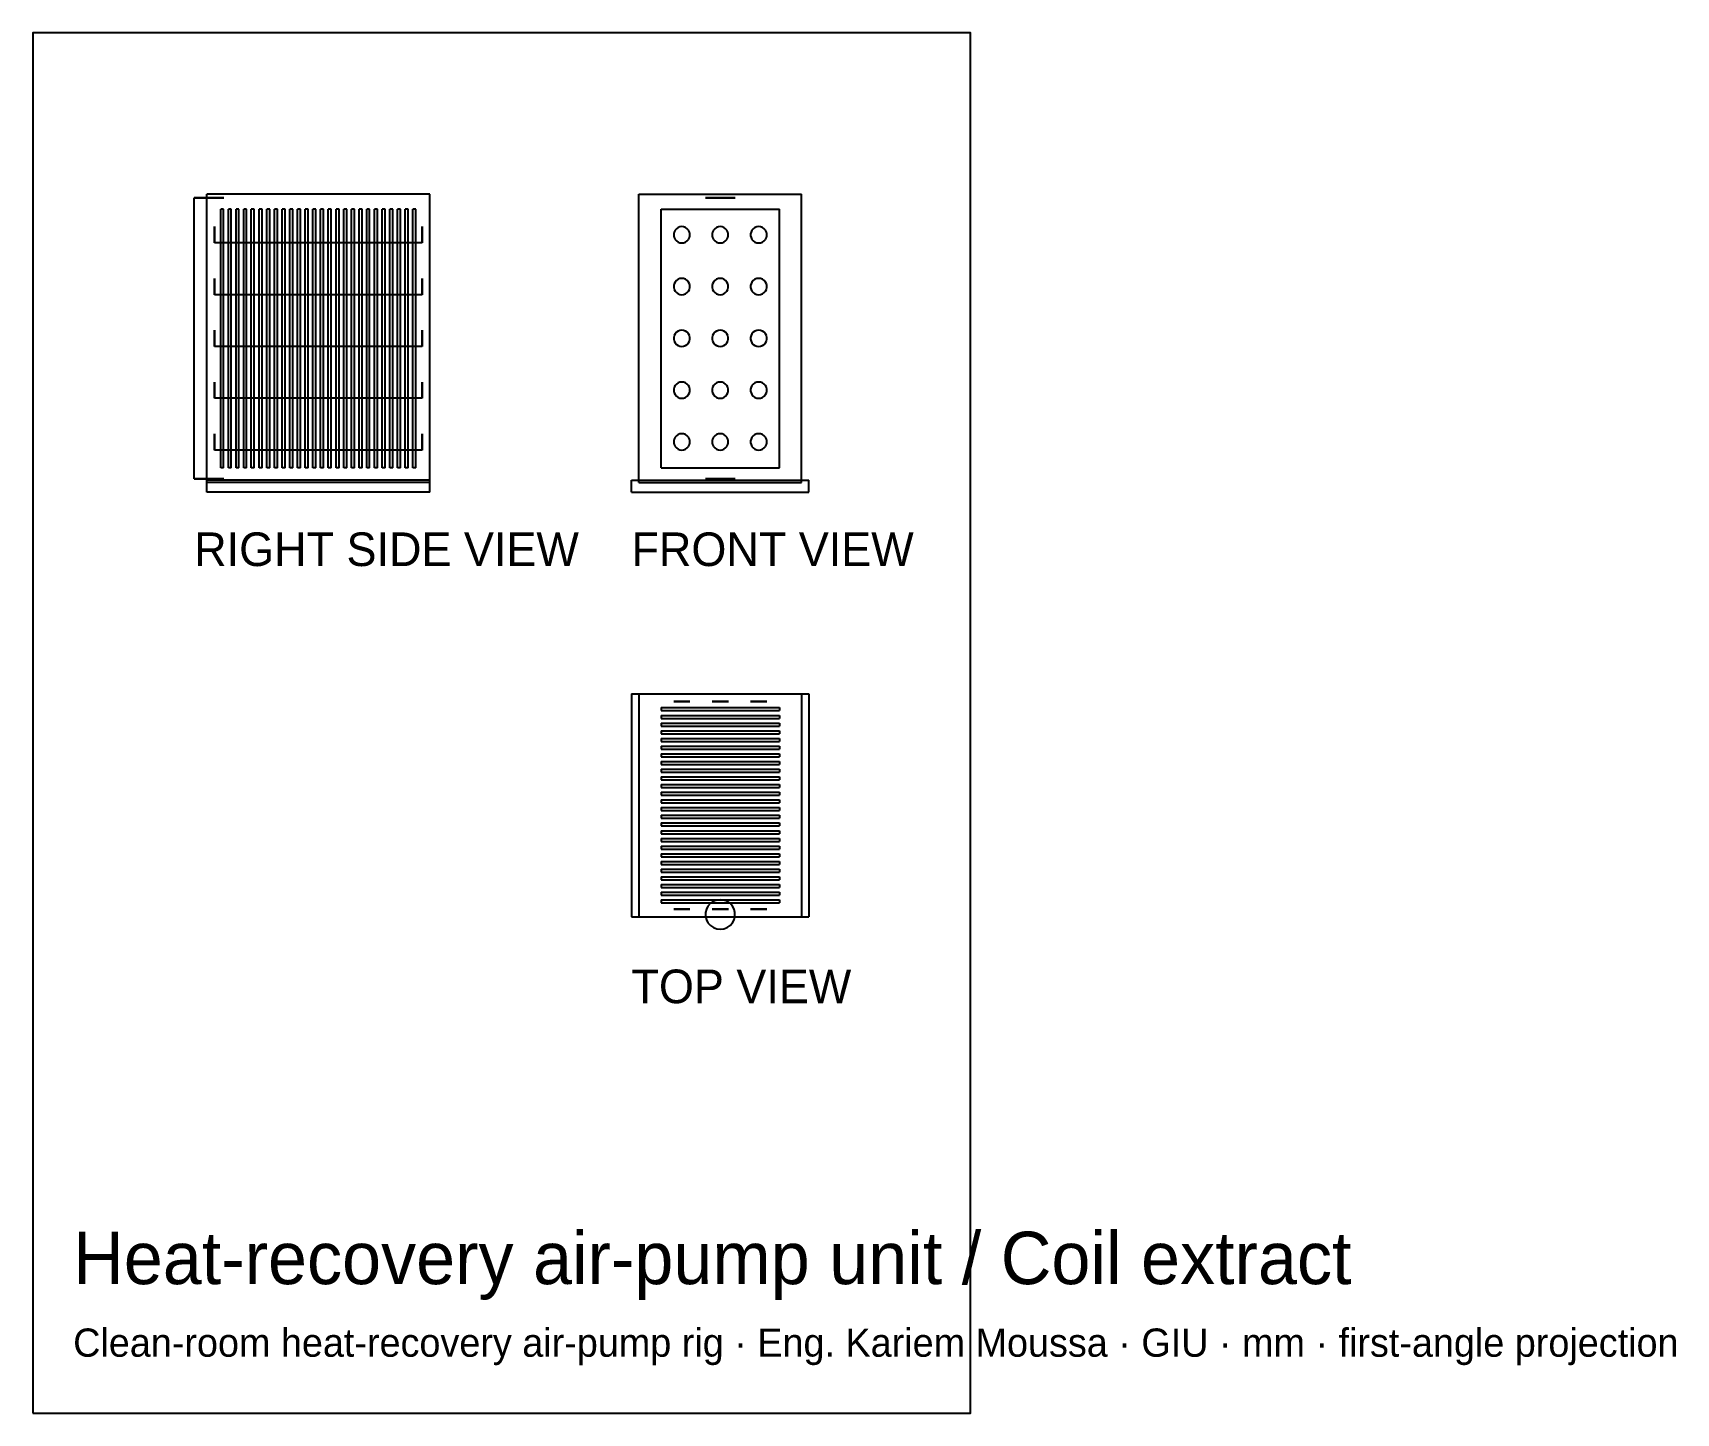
# Model space of a CAD drawing. Header units: millimetres. Extents: x -449 to -327, y -30 to 73.
import ezdxf

# ---------------------------------------------------------------- set-up
doc = ezdxf.new("R2010")
doc.units = ezdxf.units.MM
for name, color, linetype in [('BORDER', 7, 'Continuous'), ('HIDDEN', 8, 'Continuous'), ('TEXT', 5, 'Continuous'), ('VISIBLE', 7, 'Continuous')]:
    doc.layers.add(name, color=color, linetype=linetype)

msp = doc.modelspace()

# ---------------------------------------------------------------- texts
at = {"layer": 'TEXT'}
for s, height, p in [('RIGHT SIDE VIEW', 2.5, (-436.82, 32.86)), ('FRONT VIEW', 2.5, (-404.3, 32.86)), ('TOP VIEW', 2.5, (-404.3, 0.34)), ('Heat-recovery air-pump unit / Coil extract', 3.9, (-445.82, -20.56)), ('Clean-room heat-recovery air-pump rig · Eng. Kariem Moussa · GIU · mm · first-angle projection', 2.1, (-445.82, -25.96))]:
    msp.add_text(s, height=height, dxfattribs=at).set_placement(p)

# ---------------------------------------------------------------- linework, layer by layer
at = {"layer": 'BORDER'}
msp.add_lwpolyline([(-448.82, -30.16), (-379.1, -30.16), (-379.1, 72.53), (-448.82, 72.53)], close=True, dxfattribs=at)
at = {"layer": 'HIDDEN'}
for points in [[(-436.78, 60.25), (-436.82, 60.25)], [(-436.69, 60.25), (-436.78, 60.25)], [(-436.54, 60.25), (-436.69, 60.25)], [(-436.34, 60.25), (-436.54, 60.25)], [(-436.11, 60.25), (-436.34, 60.25)], [(-435.85, 60.25), (-436.11, 60.25)], [(-419.3, 60.52), (-435.89, 60.52)], [(-435.89, 39.07), (-435.89, 60.52)], [(-435.89, 60.25), (-435.85, 60.25)], [(-435.58, 60.25), (-435.85, 60.25)], [(-435.85, 60.25), (-435.58, 60.25)], [(-435.33, 60.25), (-435.58, 60.25)], [(-435.58, 60.25), (-435.33, 60.25)], [(-435.09, 60.25), (-435.33, 60.25)], [(-435.33, 60.25), (-435.09, 60.25)], [(-434.89, 60.25), (-435.09, 60.25)], [(-435.09, 60.25), (-434.89, 60.25)], [(-434.74, 60.25), (-434.89, 60.25)], [(-434.89, 60.25), (-434.74, 60.25)], [(-434.65, 60.25), (-434.74, 60.25)], [(-434.74, 60.25), (-434.65, 60.25)], [(-434.62, 60.25), (-434.65, 60.25)], [(-434.65, 60.25), (-434.62, 60.25)], [(-419.3, 39.07), (-419.3, 60.52)], [(-403.75, 60.52), (-391.65, 60.52)], [(-403.75, 39.07), (-403.75, 60.52)], [(-398.8, 60.25), (-398.79, 60.25)], [(-398.79, 60.25), (-398.8, 60.25)], [(-398.79, 60.25), (-398.78, 60.25)], [(-398.73, 60.25), (-398.79, 60.25)], [(-398.61, 60.25), (-398.73, 60.25)], [(-398.43, 60.25), (-398.61, 60.25)], [(-398.21, 60.25), (-398.43, 60.25)], [(-397.96, 60.25), (-398.21, 60.25)], [(-397.7, 60.25), (-397.96, 60.25)], [(-397.44, 60.25), (-397.7, 60.25)], [(-397.19, 60.25), (-397.44, 60.25)], [(-396.97, 60.25), (-397.19, 60.25)], [(-396.79, 60.25), (-396.97, 60.25)], [(-396.67, 60.25), (-396.79, 60.25)], [(-396.61, 60.25), (-396.67, 60.25)], [(-396.62, 60.25), (-396.61, 60.25)], [(-396.6, 60.25), (-396.61, 60.25)], [(-396.61, 60.25), (-396.6, 60.25)], [(-391.65, 39.07), (-391.65, 60.52)], [(-434.63, 59.42), (-434.85, 59.42)], [(-434.85, 40.17), (-434.85, 59.42)], [(-434.63, 59.42), (-434.85, 59.42)], [(-434.85, 40.17), (-434.85, 59.42)], [(-434.63, 40.17), (-434.63, 59.42)], [(-434.63, 40.17), (-434.63, 59.42)], [(-434.06, 59.42), (-434.28, 59.42)], [(-434.28, 40.17), (-434.28, 59.42)], [(-434.06, 59.42), (-434.28, 59.42)], [(-434.28, 40.17), (-434.28, 59.42)], [(-434.06, 40.17), (-434.06, 59.42)], [(-434.06, 40.17), (-434.06, 59.42)], [(-433.49, 59.42), (-433.71, 59.42)], [(-433.71, 40.17), (-433.71, 59.42)], [(-433.49, 59.42), (-433.71, 59.42)], [(-433.71, 40.17), (-433.71, 59.42)], [(-433.49, 40.17), (-433.49, 59.42)], [(-433.49, 40.17), (-433.49, 59.42)], [(-432.92, 59.42), (-433.14, 59.42)], [(-433.14, 40.17), (-433.14, 59.42)], [(-432.92, 59.42), (-433.14, 59.42)], [(-433.14, 40.17), (-433.14, 59.42)], [(-432.92, 40.17), (-432.92, 59.42)], [(-432.92, 40.17), (-432.92, 59.42)], [(-432.35, 59.42), (-432.57, 59.42)], [(-432.57, 40.17), (-432.57, 59.42)], [(-432.35, 59.42), (-432.57, 59.42)], [(-432.57, 40.17), (-432.57, 59.42)], [(-432.35, 40.17), (-432.35, 59.42)], [(-432.35, 40.17), (-432.35, 59.42)], [(-431.77, 59.42), (-431.99, 59.42)], [(-431.99, 40.17), (-431.99, 59.42)], [(-431.77, 59.42), (-431.99, 59.42)], [(-431.99, 40.17), (-431.99, 59.42)], [(-431.77, 40.17), (-431.77, 59.42)], [(-431.77, 40.17), (-431.77, 59.42)], [(-431.2, 59.42), (-431.42, 59.42)], [(-431.42, 40.17), (-431.42, 59.42)], [(-431.2, 59.42), (-431.42, 59.42)], [(-431.42, 40.17), (-431.42, 59.42)], [(-431.2, 40.17), (-431.2, 59.42)], [(-431.2, 40.17), (-431.2, 59.42)], [(-430.63, 59.42), (-430.85, 59.42)], [(-430.85, 40.17), (-430.85, 59.42)], [(-430.63, 59.42), (-430.85, 59.42)], [(-430.85, 40.17), (-430.85, 59.42)], [(-430.63, 40.17), (-430.63, 59.42)], [(-430.63, 40.17), (-430.63, 59.42)], [(-430.06, 59.42), (-430.28, 59.42)], [(-430.28, 40.17), (-430.28, 59.42)], [(-430.06, 59.42), (-430.28, 59.42)], [(-430.28, 40.17), (-430.28, 59.42)], [(-430.06, 40.17), (-430.06, 59.42)], [(-430.06, 40.17), (-430.06, 59.42)], [(-429.49, 59.42), (-429.71, 59.42)], [(-429.71, 40.17), (-429.71, 59.42)], [(-429.49, 59.42), (-429.71, 59.42)], [(-429.71, 40.17), (-429.71, 59.42)], [(-429.49, 40.17), (-429.49, 59.42)], [(-429.49, 40.17), (-429.49, 59.42)], [(-428.91, 59.42), (-429.13, 59.42)], [(-429.13, 40.17), (-429.13, 59.42)], [(-428.91, 59.42), (-429.13, 59.42)], [(-429.13, 40.17), (-429.13, 59.42)], [(-428.91, 40.17), (-428.91, 59.42)], [(-428.91, 40.17), (-428.91, 59.42)], [(-428.34, 59.42), (-428.56, 59.42)], [(-428.56, 40.17), (-428.56, 59.42)], [(-428.34, 59.42), (-428.56, 59.42)], [(-428.56, 40.17), (-428.56, 59.42)], [(-428.34, 40.17), (-428.34, 59.42)], [(-428.34, 40.17), (-428.34, 59.42)], [(-427.77, 59.42), (-427.99, 59.42)], [(-427.99, 40.17), (-427.99, 59.42)], [(-427.77, 59.42), (-427.99, 59.42)], [(-427.99, 40.17), (-427.99, 59.42)], [(-427.77, 40.17), (-427.77, 59.42)], [(-427.77, 40.17), (-427.77, 59.42)], [(-427.2, 59.42), (-427.42, 59.42)], [(-427.42, 40.17), (-427.42, 59.42)], [(-427.2, 59.42), (-427.42, 59.42)], [(-427.42, 40.17), (-427.42, 59.42)], [(-427.2, 40.17), (-427.2, 59.42)], [(-427.2, 40.17), (-427.2, 59.42)], [(-426.63, 59.42), (-426.85, 59.42)], [(-426.85, 40.17), (-426.85, 59.42)], [(-426.63, 59.42), (-426.85, 59.42)], [(-426.85, 40.17), (-426.85, 59.42)], [(-426.63, 40.17), (-426.63, 59.42)], [(-426.63, 40.17), (-426.63, 59.42)], [(-426.05, 59.42), (-426.27, 59.42)], [(-426.27, 40.17), (-426.27, 59.42)], [(-426.05, 59.42), (-426.27, 59.42)], [(-426.27, 40.17), (-426.27, 59.42)], [(-426.05, 40.17), (-426.05, 59.42)], [(-426.05, 40.17), (-426.05, 59.42)], [(-425.48, 59.42), (-425.7, 59.42)], [(-425.7, 40.17), (-425.7, 59.42)], [(-425.48, 59.42), (-425.7, 59.42)], [(-425.7, 40.17), (-425.7, 59.42)], [(-425.48, 40.17), (-425.48, 59.42)], [(-425.48, 40.17), (-425.48, 59.42)], [(-424.91, 59.42), (-425.13, 59.42)], [(-425.13, 40.17), (-425.13, 59.42)], [(-424.91, 59.42), (-425.13, 59.42)], [(-425.13, 40.17), (-425.13, 59.42)], [(-424.91, 40.17), (-424.91, 59.42)], [(-424.91, 40.17), (-424.91, 59.42)], [(-424.34, 59.42), (-424.56, 59.42)], [(-424.56, 40.17), (-424.56, 59.42)], [(-424.34, 59.42), (-424.56, 59.42)], [(-424.56, 40.17), (-424.56, 59.42)], [(-424.34, 40.17), (-424.34, 59.42)], [(-424.34, 40.17), (-424.34, 59.42)], [(-423.77, 59.42), (-423.99, 59.42)], [(-423.99, 40.17), (-423.99, 59.42)], [(-423.77, 59.42), (-423.99, 59.42)], [(-423.99, 40.17), (-423.99, 59.42)], [(-423.77, 40.17), (-423.77, 59.42)], [(-423.77, 40.17), (-423.77, 59.42)], [(-423.19, 59.42), (-423.41, 59.42)], [(-423.41, 40.17), (-423.41, 59.42)], [(-423.19, 59.42), (-423.41, 59.42)], [(-423.41, 40.17), (-423.41, 59.42)], [(-423.19, 40.17), (-423.19, 59.42)], [(-423.19, 40.17), (-423.19, 59.42)], [(-422.62, 59.42), (-422.84, 59.42)], [(-422.84, 40.17), (-422.84, 59.42)], [(-422.62, 59.42), (-422.84, 59.42)], [(-422.84, 40.17), (-422.84, 59.42)], [(-422.62, 40.17), (-422.62, 59.42)], [(-422.62, 40.17), (-422.62, 59.42)], [(-422.05, 59.42), (-422.27, 59.42)], [(-422.27, 40.17), (-422.27, 59.42)], [(-422.05, 59.42), (-422.27, 59.42)], [(-422.27, 40.17), (-422.27, 59.42)], [(-422.05, 40.17), (-422.05, 59.42)], [(-422.05, 40.17), (-422.05, 59.42)], [(-421.48, 59.42), (-421.7, 59.42)], [(-421.7, 40.17), (-421.7, 59.42)], [(-421.48, 59.42), (-421.7, 59.42)], [(-421.7, 40.17), (-421.7, 59.42)], [(-421.48, 40.17), (-421.48, 59.42)], [(-421.48, 40.17), (-421.48, 59.42)], [(-420.91, 59.42), (-421.13, 59.42)], [(-421.13, 40.17), (-421.13, 59.42)], [(-420.91, 59.42), (-421.13, 59.42)], [(-421.13, 40.17), (-421.13, 59.42)], [(-420.91, 40.17), (-420.91, 59.42)], [(-420.91, 40.17), (-420.91, 59.42)], [(-420.33, 59.42), (-420.55, 59.42)], [(-420.55, 40.17), (-420.55, 59.42)], [(-420.33, 59.42), (-420.55, 59.42)], [(-420.55, 40.17), (-420.55, 59.42)], [(-420.33, 40.17), (-420.33, 59.42)], [(-420.33, 40.17), (-420.33, 59.42)], [(-402.1, 59.42), (-393.3, 59.42)], [(-402.1, 59.42), (-393.3, 59.42)], [(-402.1, 40.17), (-402.1, 59.42)], [(-402.1, 40.17), (-402.1, 59.42)], [(-402.1, 59.42), (-393.3, 59.42)], [(-402.1, 59.42), (-393.3, 59.42)], [(-402.1, 40.17), (-402.1, 59.42)], [(-402.1, 40.17), (-402.1, 59.42)], [(-402.1, 59.42), (-393.3, 59.42)], [(-402.1, 59.42), (-393.3, 59.42)], [(-402.1, 40.17), (-402.1, 59.42)], [(-402.1, 40.17), (-402.1, 59.42)], [(-402.1, 59.42), (-393.3, 59.42)], [(-402.1, 59.42), (-393.3, 59.42)], [(-402.1, 40.17), (-402.1, 59.42)], [(-402.1, 40.17), (-402.1, 59.42)], [(-402.1, 59.42), (-393.3, 59.42)], [(-402.1, 59.42), (-393.3, 59.42)], [(-402.1, 40.17), (-402.1, 59.42)], [(-402.1, 40.17), (-402.1, 59.42)], [(-402.1, 59.42), (-393.3, 59.42)], [(-402.1, 59.42), (-393.3, 59.42)], [(-402.1, 40.17), (-402.1, 59.42)], [(-402.1, 40.17), (-402.1, 59.42)], [(-402.1, 59.42), (-393.3, 59.42)], [(-402.1, 59.42), (-393.3, 59.42)], [(-402.1, 40.17), (-402.1, 59.42)], [(-402.1, 40.17), (-402.1, 59.42)], [(-402.1, 59.42), (-393.3, 59.42)], [(-402.1, 59.42), (-393.3, 59.42)], [(-402.1, 40.17), (-402.1, 59.42)], [(-402.1, 40.17), (-402.1, 59.42)], [(-402.1, 59.42), (-393.3, 59.42)], [(-402.1, 59.42), (-393.3, 59.42)], [(-402.1, 40.17), (-402.1, 59.42)], [(-402.1, 40.17), (-402.1, 59.42)], [(-402.1, 59.42), (-393.3, 59.42)], [(-402.1, 59.42), (-393.3, 59.42)], [(-402.1, 40.17), (-402.1, 59.42)], [(-402.1, 40.17), (-402.1, 59.42)], [(-402.1, 59.42), (-393.3, 59.42)], [(-402.1, 59.42), (-393.3, 59.42)], [(-402.1, 40.17), (-402.1, 59.42)], [(-402.1, 40.17), (-402.1, 59.42)], [(-402.1, 59.42), (-393.3, 59.42)], [(-402.1, 59.42), (-393.3, 59.42)], [(-402.1, 40.17), (-402.1, 59.42)], [(-402.1, 40.17), (-402.1, 59.42)], [(-402.1, 59.42), (-393.3, 59.42)], [(-402.1, 59.42), (-393.3, 59.42)], [(-402.1, 40.17), (-402.1, 59.42)], [(-402.1, 40.17), (-402.1, 59.42)], [(-402.1, 59.42), (-393.3, 59.42)], [(-402.1, 59.42), (-393.3, 59.42)], [(-402.1, 40.17), (-402.1, 59.42)], [(-402.1, 40.17), (-402.1, 59.42)], [(-402.1, 59.42), (-393.3, 59.42)], [(-402.1, 59.42), (-393.3, 59.42)], [(-402.1, 40.17), (-402.1, 59.42)], [(-402.1, 40.17), (-402.1, 59.42)], [(-402.1, 59.42), (-393.3, 59.42)], [(-402.1, 59.42), (-393.3, 59.42)], [(-402.1, 40.17), (-402.1, 59.42)], [(-402.1, 40.17), (-402.1, 59.42)], [(-402.1, 59.42), (-393.3, 59.42)], [(-402.1, 59.42), (-393.3, 59.42)], [(-402.1, 40.17), (-402.1, 59.42)], [(-402.1, 40.17), (-402.1, 59.42)], [(-402.1, 59.42), (-393.3, 59.42)], [(-402.1, 59.42), (-393.3, 59.42)], [(-402.1, 40.17), (-402.1, 59.42)], [(-402.1, 40.17), (-402.1, 59.42)], [(-402.1, 59.42), (-393.3, 59.42)], [(-402.1, 59.42), (-393.3, 59.42)], [(-402.1, 40.17), (-402.1, 59.42)], [(-402.1, 40.17), (-402.1, 59.42)], [(-402.1, 59.42), (-393.3, 59.42)], [(-402.1, 59.42), (-393.3, 59.42)], [(-402.1, 40.17), (-402.1, 59.42)], [(-402.1, 40.17), (-402.1, 59.42)], [(-402.1, 59.42), (-393.3, 59.42)], [(-402.1, 59.42), (-393.3, 59.42)], [(-402.1, 40.17), (-402.1, 59.42)], [(-402.1, 40.17), (-402.1, 59.42)], [(-402.1, 59.42), (-393.3, 59.42)], [(-402.1, 59.42), (-393.3, 59.42)], [(-402.1, 40.17), (-402.1, 59.42)], [(-402.1, 40.17), (-402.1, 59.42)], [(-402.1, 59.42), (-393.3, 59.42)], [(-402.1, 59.42), (-393.3, 59.42)], [(-402.1, 40.17), (-402.1, 59.42)], [(-402.1, 40.17), (-402.1, 59.42)], [(-402.1, 59.42), (-393.3, 59.42)], [(-402.1, 59.42), (-393.3, 59.42)], [(-402.1, 40.17), (-402.1, 59.42)], [(-402.1, 40.17), (-402.1, 59.42)], [(-402.1, 59.42), (-393.3, 59.42)], [(-402.1, 59.42), (-393.3, 59.42)], [(-402.1, 40.17), (-402.1, 59.42)], [(-402.1, 40.17), (-402.1, 59.42)], [(-402.1, 59.42), (-393.3, 59.42)], [(-402.1, 59.42), (-393.3, 59.42)], [(-402.1, 40.17), (-402.1, 59.42)], [(-402.1, 40.17), (-402.1, 59.42)], [(-393.3, 40.17), (-393.3, 59.42)], [(-393.3, 40.17), (-393.3, 59.42)], [(-393.3, 40.17), (-393.3, 59.42)], [(-393.3, 40.17), (-393.3, 59.42)], [(-393.3, 40.17), (-393.3, 59.42)], [(-393.3, 40.17), (-393.3, 59.42)], [(-393.3, 40.17), (-393.3, 59.42)], [(-393.3, 40.17), (-393.3, 59.42)], [(-393.3, 40.17), (-393.3, 59.42)], [(-393.3, 40.17), (-393.3, 59.42)], [(-393.3, 40.17), (-393.3, 59.42)], [(-393.3, 40.17), (-393.3, 59.42)], [(-393.3, 40.17), (-393.3, 59.42)], [(-393.3, 40.17), (-393.3, 59.42)], [(-393.3, 40.17), (-393.3, 59.42)], [(-393.3, 40.17), (-393.3, 59.42)], [(-393.3, 40.17), (-393.3, 59.42)], [(-393.3, 40.17), (-393.3, 59.42)], [(-393.3, 40.17), (-393.3, 59.42)], [(-393.3, 40.17), (-393.3, 59.42)], [(-393.3, 40.17), (-393.3, 59.42)], [(-393.3, 40.17), (-393.3, 59.42)], [(-393.3, 40.17), (-393.3, 59.42)], [(-393.3, 40.17), (-393.3, 59.42)], [(-393.3, 40.17), (-393.3, 59.42)], [(-393.3, 40.17), (-393.3, 59.42)], [(-393.3, 40.17), (-393.3, 59.42)], [(-393.3, 40.17), (-393.3, 59.42)], [(-393.3, 40.17), (-393.3, 59.42)], [(-393.3, 40.17), (-393.3, 59.42)], [(-393.3, 40.17), (-393.3, 59.42)], [(-393.3, 40.17), (-393.3, 59.42)], [(-393.3, 40.17), (-393.3, 59.42)], [(-393.3, 40.17), (-393.3, 59.42)], [(-393.3, 40.17), (-393.3, 59.42)], [(-393.3, 40.17), (-393.3, 59.42)], [(-393.3, 40.17), (-393.3, 59.42)], [(-393.3, 40.17), (-393.3, 59.42)], [(-393.3, 40.17), (-393.3, 59.42)], [(-393.3, 40.17), (-393.3, 59.42)], [(-393.3, 40.17), (-393.3, 59.42)], [(-393.3, 40.17), (-393.3, 59.42)], [(-393.3, 40.17), (-393.3, 59.42)], [(-393.3, 40.17), (-393.3, 59.42)], [(-393.3, 40.17), (-393.3, 59.42)], [(-393.3, 40.17), (-393.3, 59.42)], [(-393.3, 40.17), (-393.3, 59.42)], [(-393.3, 40.17), (-393.3, 59.42)], [(-393.3, 40.17), (-393.3, 59.42)], [(-393.3, 40.17), (-393.3, 59.42)], [(-393.3, 40.17), (-393.3, 59.42)], [(-393.3, 40.17), (-393.3, 59.42)], [(-435.32, 58.11), (-435.32, 58.09)], [(-435.32, 58.09), (-435.32, 58.11)], [(-435.32, 58.11), (-435.32, 58.09)], [(-435.32, 58.09), (-435.32, 58.11)], [(-435.32, 58.11), (-435.32, 58.09)], [(-435.32, 58.09), (-435.32, 58.11)], [(-435.32, 58.09), (-435.32, 58.04)], [(-435.32, 58.04), (-435.32, 58.09)], [(-435.32, 58.09), (-435.32, 58.04)], [(-435.32, 58.04), (-435.32, 58.09)], [(-435.32, 58.09), (-435.32, 58.04)], [(-435.32, 58.04), (-435.32, 58.09)], [(-435.32, 58.04), (-435.32, 57.95)], [(-435.32, 57.95), (-435.32, 58.04)], [(-435.32, 58.04), (-435.32, 57.95)], [(-435.32, 57.95), (-435.32, 58.04)], [(-435.32, 58.04), (-435.32, 57.95)], [(-435.32, 57.95), (-435.32, 58.04)], [(-435.32, 57.95), (-435.32, 57.84)], [(-435.32, 57.84), (-435.32, 57.95)], [(-435.32, 57.95), (-435.32, 57.84)], [(-435.32, 57.84), (-435.32, 57.95)], [(-435.32, 57.95), (-435.32, 57.84)], [(-435.32, 57.84), (-435.32, 57.95)], [(-435.32, 57.84), (-435.32, 57.71)], [(-435.32, 57.71), (-435.32, 57.84)], [(-435.32, 57.84), (-435.32, 57.71)], [(-435.32, 57.71), (-435.32, 57.84)], [(-435.32, 57.84), (-435.32, 57.71)], [(-435.32, 57.71), (-435.32, 57.84)], [(-435.32, 57.71), (-435.32, 57.57)], [(-435.32, 57.57), (-435.32, 57.71)], [(-435.32, 57.71), (-435.32, 57.57)], [(-435.32, 57.57), (-435.32, 57.71)], [(-435.32, 57.71), (-435.32, 57.57)], [(-435.32, 57.57), (-435.32, 57.71)], [(-435.32, 57.57), (-435.32, 57.43)], [(-435.32, 57.43), (-435.32, 57.57)], [(-435.32, 57.57), (-435.32, 57.43)], [(-435.32, 57.43), (-435.32, 57.57)], [(-435.32, 57.57), (-435.32, 57.43)], [(-435.32, 57.43), (-435.32, 57.57)], [(-419.87, 58.11), (-419.87, 58.09)], [(-419.87, 58.09), (-419.87, 58.11)], [(-419.87, 58.11), (-419.87, 58.09)], [(-419.87, 58.09), (-419.87, 58.11)], [(-419.87, 58.11), (-419.87, 58.09)], [(-419.87, 58.09), (-419.87, 58.11)], [(-419.87, 58.09), (-419.87, 58.04)], [(-419.87, 58.04), (-419.87, 58.09)], [(-419.87, 58.09), (-419.87, 58.04)], [(-419.87, 58.04), (-419.87, 58.09)], [(-419.87, 58.09), (-419.87, 58.04)], [(-419.87, 58.04), (-419.87, 58.09)], [(-419.87, 58.04), (-419.87, 57.95)], [(-419.87, 57.95), (-419.87, 58.04)], [(-419.87, 58.04), (-419.87, 57.95)], [(-419.87, 57.95), (-419.87, 58.04)], [(-419.87, 58.04), (-419.87, 57.95)], [(-419.87, 57.95), (-419.87, 58.04)], [(-419.87, 57.95), (-419.87, 57.84)], [(-419.87, 57.84), (-419.87, 57.95)], [(-419.87, 57.95), (-419.87, 57.84)], [(-419.87, 57.84), (-419.87, 57.95)], [(-419.87, 57.95), (-419.87, 57.84)], [(-419.87, 57.84), (-419.87, 57.95)], [(-419.87, 57.84), (-419.87, 57.71)], [(-419.87, 57.71), (-419.87, 57.84)], [(-419.87, 57.84), (-419.87, 57.71)], [(-419.87, 57.71), (-419.87, 57.84)], [(-419.87, 57.84), (-419.87, 57.71)], [(-419.87, 57.71), (-419.87, 57.84)], [(-419.87, 57.71), (-419.87, 57.57)], [(-419.87, 57.57), (-419.87, 57.71)], [(-419.87, 57.71), (-419.87, 57.57)], [(-419.87, 57.57), (-419.87, 57.71)], [(-419.87, 57.71), (-419.87, 57.57)], [(-419.87, 57.57), (-419.87, 57.71)], [(-419.87, 57.57), (-419.87, 57.43)], [(-419.87, 57.43), (-419.87, 57.57)], [(-419.87, 57.57), (-419.87, 57.43)], [(-419.87, 57.43), (-419.87, 57.57)], [(-419.87, 57.57), (-419.87, 57.43)], [(-419.87, 57.43), (-419.87, 57.57)], [(-401.13, 57.71), (-401.16, 57.57)], [(-401.13, 57.71), (-401.16, 57.57)], [(-401.16, 57.57), (-401.16, 57.43)], [(-401.16, 57.57), (-401.16, 57.43)], [(-401.06, 57.84), (-401.13, 57.71)], [(-401.06, 57.84), (-401.13, 57.71)], [(-400.96, 57.95), (-401.06, 57.84)], [(-400.96, 57.95), (-401.06, 57.84)], [(-400.84, 58.04), (-400.96, 57.95)], [(-400.84, 58.04), (-400.96, 57.95)], [(-400.7, 58.09), (-400.84, 58.04)], [(-400.7, 58.09), (-400.84, 58.04)], [(-400.56, 58.11), (-400.7, 58.09)], [(-400.56, 58.11), (-400.7, 58.09)], [(-400.42, 58.09), (-400.56, 58.11)], [(-400.42, 58.09), (-400.56, 58.11)], [(-400.28, 58.04), (-400.42, 58.09)], [(-400.28, 58.04), (-400.42, 58.09)], [(-400.16, 57.95), (-400.28, 58.04)], [(-400.16, 57.95), (-400.28, 58.04)], [(-400.06, 57.84), (-400.16, 57.95)], [(-400.06, 57.84), (-400.16, 57.95)], [(-399.99, 57.71), (-400.06, 57.84)], [(-399.99, 57.71), (-400.06, 57.84)], [(-399.96, 57.57), (-399.99, 57.71)], [(-399.96, 57.57), (-399.99, 57.71)], [(-399.96, 57.43), (-399.96, 57.57)], [(-399.96, 57.43), (-399.96, 57.57)], [(-398.27, 57.71), (-398.3, 57.57)], [(-398.27, 57.71), (-398.3, 57.57)], [(-398.3, 57.57), (-398.3, 57.43)], [(-398.3, 57.57), (-398.3, 57.43)], [(-398.2, 57.84), (-398.27, 57.71)], [(-398.2, 57.84), (-398.27, 57.71)], [(-398.1, 57.95), (-398.2, 57.84)], [(-398.1, 57.95), (-398.2, 57.84)], [(-397.98, 58.04), (-398.1, 57.95)], [(-397.98, 58.04), (-398.1, 57.95)], [(-397.84, 58.09), (-397.98, 58.04)], [(-397.84, 58.09), (-397.98, 58.04)], [(-397.7, 58.11), (-397.84, 58.09)], [(-397.7, 58.11), (-397.84, 58.09)], [(-397.56, 58.09), (-397.7, 58.11)], [(-397.56, 58.09), (-397.7, 58.11)], [(-397.42, 58.04), (-397.56, 58.09)], [(-397.42, 58.04), (-397.56, 58.09)], [(-397.3, 57.95), (-397.42, 58.04)], [(-397.3, 57.95), (-397.42, 58.04)], [(-397.2, 57.84), (-397.3, 57.95)], [(-397.2, 57.84), (-397.3, 57.95)], [(-397.13, 57.71), (-397.2, 57.84)], [(-397.13, 57.71), (-397.2, 57.84)], [(-397.1, 57.57), (-397.13, 57.71)], [(-397.1, 57.57), (-397.13, 57.71)], [(-397.1, 57.43), (-397.1, 57.57)], [(-397.1, 57.43), (-397.1, 57.57)], [(-395.41, 57.71), (-395.44, 57.57)], [(-395.41, 57.71), (-395.44, 57.57)], [(-395.44, 57.57), (-395.44, 57.43)], [(-395.44, 57.57), (-395.44, 57.43)], [(-395.34, 57.84), (-395.41, 57.71)], [(-395.34, 57.84), (-395.41, 57.71)], [(-395.24, 57.95), (-395.34, 57.84)], [(-395.24, 57.95), (-395.34, 57.84)], [(-395.12, 58.04), (-395.24, 57.95)], [(-395.12, 58.04), (-395.24, 57.95)], [(-394.98, 58.09), (-395.12, 58.04)], [(-394.98, 58.09), (-395.12, 58.04)], [(-394.84, 58.11), (-394.98, 58.09)], [(-394.84, 58.11), (-394.98, 58.09)], [(-394.7, 58.09), (-394.84, 58.11)], [(-394.7, 58.09), (-394.84, 58.11)], [(-394.56, 58.04), (-394.7, 58.09)], [(-394.56, 58.04), (-394.7, 58.09)], [(-394.44, 57.95), (-394.56, 58.04)], [(-394.44, 57.95), (-394.56, 58.04)], [(-394.34, 57.84), (-394.44, 57.95)], [(-394.34, 57.84), (-394.44, 57.95)], [(-394.27, 57.71), (-394.34, 57.84)], [(-394.27, 57.71), (-394.34, 57.84)], [(-394.24, 57.57), (-394.27, 57.71)], [(-394.24, 57.57), (-394.27, 57.71)], [(-394.24, 57.43), (-394.24, 57.57)], [(-394.24, 57.43), (-394.24, 57.57)], [(-435.32, 57.43), (-435.32, 57.29)], [(-435.32, 57.29), (-435.32, 57.43)], [(-435.32, 57.43), (-435.32, 57.29)], [(-435.32, 57.29), (-435.32, 57.43)], [(-435.32, 57.43), (-435.32, 57.29)], [(-435.32, 57.29), (-435.32, 57.43)], [(-435.32, 57.29), (-435.32, 57.16)], [(-435.32, 57.16), (-435.32, 57.29)], [(-435.32, 57.29), (-435.32, 57.16)], [(-435.32, 57.16), (-435.32, 57.29)], [(-435.32, 57.29), (-435.32, 57.16)], [(-435.32, 57.16), (-435.32, 57.29)], [(-435.32, 57.16), (-435.32, 57.05)], [(-435.32, 57.05), (-435.32, 57.16)], [(-435.32, 57.16), (-435.32, 57.05)], [(-435.32, 57.05), (-435.32, 57.16)], [(-435.32, 57.16), (-435.32, 57.05)], [(-435.32, 57.05), (-435.32, 57.16)], [(-435.32, 57.05), (-435.32, 56.96)], [(-435.32, 56.96), (-435.32, 57.05)], [(-435.32, 57.05), (-435.32, 56.96)], [(-435.32, 56.96), (-435.32, 57.05)], [(-435.32, 57.05), (-435.32, 56.96)], [(-435.32, 56.96), (-435.32, 57.05)], [(-435.32, 56.96), (-435.32, 56.91)], [(-435.32, 56.91), (-435.32, 56.96)], [(-435.32, 56.96), (-435.32, 56.91)], [(-435.32, 56.91), (-435.32, 56.96)], [(-435.32, 56.96), (-435.32, 56.91)], [(-435.32, 56.91), (-435.32, 56.96)], [(-435.32, 56.91), (-435.32, 56.9)], [(-435.32, 56.9), (-435.32, 56.91)], [(-435.32, 56.91), (-435.32, 56.9)], [(-435.32, 56.9), (-435.32, 56.91)], [(-435.32, 56.91), (-435.32, 56.9)], [(-435.32, 56.9), (-435.32, 56.91)], [(-419.87, 56.9), (-435.32, 56.9)], [(-419.87, 56.9), (-435.32, 56.9)], [(-419.87, 56.9), (-435.32, 56.9)], [(-419.87, 57.43), (-419.87, 57.29)], [(-419.87, 57.29), (-419.87, 57.43)], [(-419.87, 57.43), (-419.87, 57.29)], [(-419.87, 57.29), (-419.87, 57.43)], [(-419.87, 57.43), (-419.87, 57.29)], [(-419.87, 57.29), (-419.87, 57.43)], [(-419.87, 57.29), (-419.87, 57.16)], [(-419.87, 57.16), (-419.87, 57.29)], [(-419.87, 57.29), (-419.87, 57.16)], [(-419.87, 57.16), (-419.87, 57.29)], [(-419.87, 57.29), (-419.87, 57.16)], [(-419.87, 57.16), (-419.87, 57.29)], [(-419.87, 57.16), (-419.87, 57.05)], [(-419.87, 57.05), (-419.87, 57.16)], [(-419.87, 57.16), (-419.87, 57.05)], [(-419.87, 57.05), (-419.87, 57.16)], [(-419.87, 57.16), (-419.87, 57.05)], [(-419.87, 57.05), (-419.87, 57.16)], [(-419.87, 57.05), (-419.87, 56.96)], [(-419.87, 56.96), (-419.87, 57.05)], [(-419.87, 57.05), (-419.87, 56.96)], [(-419.87, 56.96), (-419.87, 57.05)], [(-419.87, 57.05), (-419.87, 56.96)], [(-419.87, 56.96), (-419.87, 57.05)], [(-419.87, 56.96), (-419.87, 56.91)], [(-419.87, 56.91), (-419.87, 56.96)], [(-419.87, 56.96), (-419.87, 56.91)], [(-419.87, 56.91), (-419.87, 56.96)], [(-419.87, 56.96), (-419.87, 56.91)], [(-419.87, 56.91), (-419.87, 56.96)], [(-419.87, 56.91), (-419.87, 56.9)], [(-419.87, 56.9), (-419.87, 56.91)], [(-419.87, 56.91), (-419.87, 56.9)], [(-419.87, 56.9), (-419.87, 56.91)], [(-419.87, 56.91), (-419.87, 56.9)], [(-419.87, 56.9), (-419.87, 56.91)], [(-401.16, 57.43), (-401.13, 57.29)], [(-401.16, 57.43), (-401.13, 57.29)], [(-401.13, 57.29), (-401.06, 57.16)], [(-401.13, 57.29), (-401.06, 57.16)], [(-401.06, 57.16), (-400.96, 57.05)], [(-401.06, 57.16), (-400.96, 57.05)], [(-400.96, 57.05), (-400.84, 56.96)], [(-400.96, 57.05), (-400.84, 56.96)], [(-400.84, 56.96), (-400.7, 56.91)], [(-400.84, 56.96), (-400.7, 56.91)], [(-400.7, 56.91), (-400.56, 56.9)], [(-400.7, 56.91), (-400.56, 56.9)], [(-400.56, 56.9), (-400.42, 56.91)], [(-400.56, 56.9), (-400.42, 56.91)], [(-400.42, 56.91), (-400.28, 56.96)], [(-400.42, 56.91), (-400.28, 56.96)], [(-400.28, 56.96), (-400.16, 57.05)], [(-400.28, 56.96), (-400.16, 57.05)], [(-400.16, 57.05), (-400.06, 57.16)], [(-400.16, 57.05), (-400.06, 57.16)], [(-400.06, 57.16), (-399.99, 57.29)], [(-400.06, 57.16), (-399.99, 57.29)], [(-399.99, 57.29), (-399.96, 57.43)], [(-399.99, 57.29), (-399.96, 57.43)], [(-398.3, 57.43), (-398.27, 57.29)], [(-398.3, 57.43), (-398.27, 57.29)], [(-398.27, 57.29), (-398.2, 57.16)], [(-398.27, 57.29), (-398.2, 57.16)], [(-398.2, 57.16), (-398.1, 57.05)], [(-398.2, 57.16), (-398.1, 57.05)], [(-398.1, 57.05), (-397.98, 56.96)], [(-398.1, 57.05), (-397.98, 56.96)], [(-397.98, 56.96), (-397.84, 56.91)], [(-397.98, 56.96), (-397.84, 56.91)], [(-397.84, 56.91), (-397.7, 56.9)], [(-397.84, 56.91), (-397.7, 56.9)], [(-397.7, 56.9), (-397.56, 56.91)], [(-397.7, 56.9), (-397.56, 56.91)], [(-397.56, 56.91), (-397.42, 56.96)], [(-397.56, 56.91), (-397.42, 56.96)], [(-397.42, 56.96), (-397.3, 57.05)], [(-397.42, 56.96), (-397.3, 57.05)], [(-397.3, 57.05), (-397.2, 57.16)], [(-397.3, 57.05), (-397.2, 57.16)], [(-397.2, 57.16), (-397.13, 57.29)], [(-397.2, 57.16), (-397.13, 57.29)], [(-397.13, 57.29), (-397.1, 57.43)], [(-397.13, 57.29), (-397.1, 57.43)], [(-395.44, 57.43), (-395.41, 57.29)], [(-395.44, 57.43), (-395.41, 57.29)], [(-395.41, 57.29), (-395.34, 57.16)], [(-395.41, 57.29), (-395.34, 57.16)], [(-395.34, 57.16), (-395.24, 57.05)], [(-395.34, 57.16), (-395.24, 57.05)], [(-395.24, 57.05), (-395.12, 56.96)], [(-395.24, 57.05), (-395.12, 56.96)], [(-395.12, 56.96), (-394.98, 56.91)], [(-395.12, 56.96), (-394.98, 56.91)], [(-394.98, 56.91), (-394.84, 56.9)], [(-394.98, 56.91), (-394.84, 56.9)], [(-394.84, 56.9), (-394.7, 56.91)], [(-394.84, 56.9), (-394.7, 56.91)], [(-394.7, 56.91), (-394.56, 56.96)], [(-394.7, 56.91), (-394.56, 56.96)], [(-394.56, 56.96), (-394.44, 57.05)], [(-394.56, 56.96), (-394.44, 57.05)], [(-394.44, 57.05), (-394.34, 57.16)], [(-394.44, 57.05), (-394.34, 57.16)], [(-394.34, 57.16), (-394.27, 57.29)], [(-394.34, 57.16), (-394.27, 57.29)], [(-394.27, 57.29), (-394.24, 57.43)], [(-394.27, 57.29), (-394.24, 57.43)], [(-435.32, 54.25), (-435.32, 54.24)], [(-435.32, 54.24), (-435.32, 54.25)], [(-435.32, 54.25), (-435.32, 54.24)], [(-435.32, 54.24), (-435.32, 54.25)], [(-435.32, 54.25), (-435.32, 54.24)], [(-435.32, 54.24), (-435.32, 54.25)], [(-435.32, 54.24), (-435.32, 54.19)], [(-435.32, 54.19), (-435.32, 54.24)], [(-435.32, 54.24), (-435.32, 54.19)], [(-435.32, 54.19), (-435.32, 54.24)], [(-435.32, 54.24), (-435.32, 54.19)], [(-435.32, 54.19), (-435.32, 54.24)], [(-435.32, 54.19), (-435.32, 54.1)], [(-435.32, 54.1), (-435.32, 54.19)], [(-435.32, 54.19), (-435.32, 54.1)], [(-435.32, 54.1), (-435.32, 54.19)], [(-435.32, 54.19), (-435.32, 54.1)], [(-435.32, 54.1), (-435.32, 54.19)], [(-435.32, 54.1), (-435.32, 53.99)], [(-435.32, 53.99), (-435.32, 54.1)], [(-435.32, 54.1), (-435.32, 53.99)], [(-435.32, 53.99), (-435.32, 54.1)], [(-435.32, 54.1), (-435.32, 53.99)], [(-435.32, 53.99), (-435.32, 54.1)], [(-435.32, 53.99), (-435.32, 53.86)], [(-435.32, 53.86), (-435.32, 53.99)], [(-435.32, 53.99), (-435.32, 53.86)], [(-435.32, 53.86), (-435.32, 53.99)], [(-435.32, 53.99), (-435.32, 53.86)], [(-435.32, 53.86), (-435.32, 53.99)], [(-435.32, 53.86), (-435.32, 53.72)], [(-435.32, 53.72), (-435.32, 53.86)], [(-435.32, 53.86), (-435.32, 53.72)], [(-435.32, 53.72), (-435.32, 53.86)], [(-435.32, 53.86), (-435.32, 53.72)], [(-435.32, 53.72), (-435.32, 53.86)], [(-419.87, 54.25), (-419.87, 54.24)], [(-419.87, 54.24), (-419.87, 54.25)], [(-419.87, 54.25), (-419.87, 54.24)], [(-419.87, 54.24), (-419.87, 54.25)], [(-419.87, 54.25), (-419.87, 54.24)], [(-419.87, 54.24), (-419.87, 54.25)], [(-419.87, 54.24), (-419.87, 54.19)], [(-419.87, 54.19), (-419.87, 54.24)], [(-419.87, 54.24), (-419.87, 54.19)], [(-419.87, 54.19), (-419.87, 54.24)], [(-419.87, 54.24), (-419.87, 54.19)], [(-419.87, 54.19), (-419.87, 54.24)], [(-419.87, 54.19), (-419.87, 54.1)], [(-419.87, 54.1), (-419.87, 54.19)], [(-419.87, 54.19), (-419.87, 54.1)], [(-419.87, 54.1), (-419.87, 54.19)], [(-419.87, 54.19), (-419.87, 54.1)], [(-419.87, 54.1), (-419.87, 54.19)], [(-419.87, 54.1), (-419.87, 53.99)], [(-419.87, 53.99), (-419.87, 54.1)], [(-419.87, 54.1), (-419.87, 53.99)], [(-419.87, 53.99), (-419.87, 54.1)], [(-419.87, 54.1), (-419.87, 53.99)], [(-419.87, 53.99), (-419.87, 54.1)], [(-419.87, 53.99), (-419.87, 53.86)], [(-419.87, 53.86), (-419.87, 53.99)], [(-419.87, 53.99), (-419.87, 53.86)], [(-419.87, 53.86), (-419.87, 53.99)], [(-419.87, 53.99), (-419.87, 53.86)], [(-419.87, 53.86), (-419.87, 53.99)], [(-419.87, 53.86), (-419.87, 53.72)], [(-419.87, 53.72), (-419.87, 53.86)], [(-419.87, 53.86), (-419.87, 53.72)], [(-419.87, 53.72), (-419.87, 53.86)], [(-419.87, 53.86), (-419.87, 53.72)], [(-419.87, 53.72), (-419.87, 53.86)], [(-401.13, 53.86), (-401.16, 53.72)], [(-401.13, 53.86), (-401.16, 53.72)], [(-401.06, 53.99), (-401.13, 53.86)], [(-401.06, 53.99), (-401.13, 53.86)], [(-400.96, 54.1), (-401.06, 53.99)], [(-400.96, 54.1), (-401.06, 53.99)], [(-400.84, 54.19), (-400.96, 54.1)], [(-400.84, 54.19), (-400.96, 54.1)], [(-400.7, 54.24), (-400.84, 54.19)], [(-400.7, 54.24), (-400.84, 54.19)], [(-400.56, 54.25), (-400.7, 54.24)], [(-400.56, 54.25), (-400.7, 54.24)], [(-400.42, 54.24), (-400.56, 54.25)], [(-400.42, 54.24), (-400.56, 54.25)], [(-400.28, 54.19), (-400.42, 54.24)], [(-400.28, 54.19), (-400.42, 54.24)], [(-400.16, 54.1), (-400.28, 54.19)], [(-400.16, 54.1), (-400.28, 54.19)], [(-400.06, 53.99), (-400.16, 54.1)], [(-400.06, 53.99), (-400.16, 54.1)], [(-399.99, 53.86), (-400.06, 53.99)], [(-399.99, 53.86), (-400.06, 53.99)], [(-399.96, 53.72), (-399.99, 53.86)], [(-399.96, 53.72), (-399.99, 53.86)], [(-398.27, 53.86), (-398.3, 53.72)], [(-398.27, 53.86), (-398.3, 53.72)], [(-398.2, 53.99), (-398.27, 53.86)], [(-398.2, 53.99), (-398.27, 53.86)], [(-398.1, 54.1), (-398.2, 53.99)], [(-398.1, 54.1), (-398.2, 53.99)], [(-397.98, 54.19), (-398.1, 54.1)], [(-397.98, 54.19), (-398.1, 54.1)], [(-397.84, 54.24), (-397.98, 54.19)], [(-397.84, 54.24), (-397.98, 54.19)], [(-397.7, 54.25), (-397.84, 54.24)], [(-397.7, 54.25), (-397.84, 54.24)], [(-397.56, 54.24), (-397.7, 54.25)], [(-397.56, 54.24), (-397.7, 54.25)], [(-397.42, 54.19), (-397.56, 54.24)], [(-397.42, 54.19), (-397.56, 54.24)], [(-397.3, 54.1), (-397.42, 54.19)], [(-397.3, 54.1), (-397.42, 54.19)], [(-397.2, 53.99), (-397.3, 54.1)], [(-397.2, 53.99), (-397.3, 54.1)], [(-397.13, 53.86), (-397.2, 53.99)], [(-397.13, 53.86), (-397.2, 53.99)], [(-397.1, 53.72), (-397.13, 53.86)], [(-397.1, 53.72), (-397.13, 53.86)], [(-395.41, 53.86), (-395.44, 53.72)], [(-395.41, 53.86), (-395.44, 53.72)], [(-395.34, 53.99), (-395.41, 53.86)], [(-395.34, 53.99), (-395.41, 53.86)], [(-395.24, 54.1), (-395.34, 53.99)], [(-395.24, 54.1), (-395.34, 53.99)], [(-395.12, 54.19), (-395.24, 54.1)], [(-395.12, 54.19), (-395.24, 54.1)], [(-394.98, 54.24), (-395.12, 54.19)], [(-394.98, 54.24), (-395.12, 54.19)], [(-394.84, 54.25), (-394.98, 54.24)], [(-394.84, 54.25), (-394.98, 54.24)], [(-394.7, 54.24), (-394.84, 54.25)], [(-394.7, 54.24), (-394.84, 54.25)], [(-394.56, 54.19), (-394.7, 54.24)], [(-394.56, 54.19), (-394.7, 54.24)], [(-394.44, 54.1), (-394.56, 54.19)], [(-394.44, 54.1), (-394.56, 54.19)], [(-394.34, 53.99), (-394.44, 54.1)], [(-394.34, 53.99), (-394.44, 54.1)], [(-394.27, 53.86), (-394.34, 53.99)], [(-394.27, 53.86), (-394.34, 53.99)], [(-394.24, 53.72), (-394.27, 53.86)], [(-394.24, 53.72), (-394.27, 53.86)], [(-435.32, 53.72), (-435.32, 53.58)], [(-435.32, 53.58), (-435.32, 53.72)], [(-435.32, 53.72), (-435.32, 53.58)], [(-435.32, 53.58), (-435.32, 53.72)], [(-435.32, 53.72), (-435.32, 53.58)], [(-435.32, 53.58), (-435.32, 53.72)], [(-435.32, 53.58), (-435.32, 53.44)], [(-435.32, 53.44), (-435.32, 53.58)], [(-435.32, 53.58), (-435.32, 53.44)], [(-435.32, 53.44), (-435.32, 53.58)], [(-435.32, 53.58), (-435.32, 53.44)], [(-435.32, 53.44), (-435.32, 53.58)], [(-435.32, 53.44), (-435.32, 53.31)], [(-435.32, 53.31), (-435.32, 53.44)], [(-435.32, 53.44), (-435.32, 53.31)], [(-435.32, 53.31), (-435.32, 53.44)], [(-435.32, 53.44), (-435.32, 53.31)], [(-435.32, 53.31), (-435.32, 53.44)], [(-435.32, 53.31), (-435.32, 53.2)], [(-435.32, 53.2), (-435.32, 53.31)], [(-435.32, 53.31), (-435.32, 53.2)], [(-435.32, 53.2), (-435.32, 53.31)], [(-435.32, 53.31), (-435.32, 53.2)], [(-435.32, 53.2), (-435.32, 53.31)], [(-435.32, 53.2), (-435.32, 53.11)], [(-435.32, 53.11), (-435.32, 53.2)], [(-435.32, 53.2), (-435.32, 53.11)], [(-435.32, 53.11), (-435.32, 53.2)], [(-435.32, 53.2), (-435.32, 53.11)], [(-435.32, 53.11), (-435.32, 53.2)], [(-435.32, 53.11), (-435.32, 53.06)], [(-435.32, 53.06), (-435.32, 53.11)], [(-435.32, 53.11), (-435.32, 53.06)], [(-435.32, 53.06), (-435.32, 53.11)], [(-435.32, 53.11), (-435.32, 53.06)], [(-435.32, 53.06), (-435.32, 53.11)], [(-435.32, 53.06), (-435.32, 53.04)], [(-435.32, 53.04), (-435.32, 53.06)], [(-435.32, 53.06), (-435.32, 53.04)], [(-435.32, 53.04), (-435.32, 53.06)], [(-435.32, 53.06), (-435.32, 53.04)], [(-435.32, 53.04), (-435.32, 53.06)], [(-419.87, 53.04), (-435.32, 53.04)], [(-419.87, 53.04), (-435.32, 53.04)], [(-419.87, 53.04), (-435.32, 53.04)], [(-419.87, 53.72), (-419.87, 53.58)], [(-419.87, 53.58), (-419.87, 53.72)], [(-419.87, 53.72), (-419.87, 53.58)], [(-419.87, 53.58), (-419.87, 53.72)], [(-419.87, 53.72), (-419.87, 53.58)], [(-419.87, 53.58), (-419.87, 53.72)], [(-419.87, 53.58), (-419.87, 53.44)], [(-419.87, 53.44), (-419.87, 53.58)], [(-419.87, 53.58), (-419.87, 53.44)], [(-419.87, 53.44), (-419.87, 53.58)], [(-419.87, 53.58), (-419.87, 53.44)], [(-419.87, 53.44), (-419.87, 53.58)], [(-419.87, 53.44), (-419.87, 53.31)], [(-419.87, 53.31), (-419.87, 53.44)], [(-419.87, 53.44), (-419.87, 53.31)], [(-419.87, 53.31), (-419.87, 53.44)], [(-419.87, 53.44), (-419.87, 53.31)], [(-419.87, 53.31), (-419.87, 53.44)], [(-419.87, 53.31), (-419.87, 53.2)], [(-419.87, 53.2), (-419.87, 53.31)], [(-419.87, 53.31), (-419.87, 53.2)], [(-419.87, 53.2), (-419.87, 53.31)], [(-419.87, 53.31), (-419.87, 53.2)], [(-419.87, 53.2), (-419.87, 53.31)], [(-419.87, 53.2), (-419.87, 53.11)], [(-419.87, 53.11), (-419.87, 53.2)], [(-419.87, 53.2), (-419.87, 53.11)], [(-419.87, 53.11), (-419.87, 53.2)], [(-419.87, 53.2), (-419.87, 53.11)], [(-419.87, 53.11), (-419.87, 53.2)], [(-419.87, 53.11), (-419.87, 53.06)], [(-419.87, 53.06), (-419.87, 53.11)], [(-419.87, 53.11), (-419.87, 53.06)], [(-419.87, 53.06), (-419.87, 53.11)], [(-419.87, 53.11), (-419.87, 53.06)], [(-419.87, 53.06), (-419.87, 53.11)], [(-419.87, 53.06), (-419.87, 53.04)], [(-419.87, 53.04), (-419.87, 53.06)], [(-419.87, 53.06), (-419.87, 53.04)], [(-419.87, 53.04), (-419.87, 53.06)], [(-419.87, 53.06), (-419.87, 53.04)], [(-419.87, 53.04), (-419.87, 53.06)], [(-401.16, 53.72), (-401.16, 53.58)], [(-401.16, 53.72), (-401.16, 53.58)], [(-401.16, 53.58), (-401.13, 53.44)], [(-401.16, 53.58), (-401.13, 53.44)], [(-401.13, 53.44), (-401.06, 53.31)], [(-401.13, 53.44), (-401.06, 53.31)], [(-401.06, 53.31), (-400.96, 53.2)], [(-401.06, 53.31), (-400.96, 53.2)], [(-400.96, 53.2), (-400.84, 53.11)], [(-400.96, 53.2), (-400.84, 53.11)], [(-400.84, 53.11), (-400.7, 53.06)], [(-400.84, 53.11), (-400.7, 53.06)], [(-400.7, 53.06), (-400.56, 53.04)], [(-400.7, 53.06), (-400.56, 53.04)], [(-400.56, 53.04), (-400.42, 53.06)], [(-400.56, 53.04), (-400.42, 53.06)], [(-400.42, 53.06), (-400.28, 53.11)], [(-400.42, 53.06), (-400.28, 53.11)], [(-400.28, 53.11), (-400.16, 53.2)], [(-400.28, 53.11), (-400.16, 53.2)], [(-400.16, 53.2), (-400.06, 53.31)], [(-400.16, 53.2), (-400.06, 53.31)], [(-400.06, 53.31), (-399.99, 53.44)], [(-400.06, 53.31), (-399.99, 53.44)], [(-399.99, 53.44), (-399.96, 53.58)], [(-399.99, 53.44), (-399.96, 53.58)], [(-399.96, 53.58), (-399.96, 53.72)], [(-399.96, 53.58), (-399.96, 53.72)], [(-398.3, 53.72), (-398.3, 53.58)], [(-398.3, 53.72), (-398.3, 53.58)], [(-398.3, 53.58), (-398.27, 53.44)], [(-398.3, 53.58), (-398.27, 53.44)], [(-398.27, 53.44), (-398.2, 53.31)], [(-398.27, 53.44), (-398.2, 53.31)], [(-398.2, 53.31), (-398.1, 53.2)], [(-398.2, 53.31), (-398.1, 53.2)], [(-398.1, 53.2), (-397.98, 53.11)], [(-398.1, 53.2), (-397.98, 53.11)], [(-397.98, 53.11), (-397.84, 53.06)], [(-397.98, 53.11), (-397.84, 53.06)], [(-397.84, 53.06), (-397.7, 53.04)], [(-397.84, 53.06), (-397.7, 53.04)], [(-397.7, 53.04), (-397.56, 53.06)], [(-397.7, 53.04), (-397.56, 53.06)], [(-397.56, 53.06), (-397.42, 53.11)], [(-397.56, 53.06), (-397.42, 53.11)], [(-397.42, 53.11), (-397.3, 53.2)], [(-397.42, 53.11), (-397.3, 53.2)], [(-397.3, 53.2), (-397.2, 53.31)], [(-397.3, 53.2), (-397.2, 53.31)], [(-397.2, 53.31), (-397.13, 53.44)], [(-397.2, 53.31), (-397.13, 53.44)], [(-397.13, 53.44), (-397.1, 53.58)], [(-397.13, 53.44), (-397.1, 53.58)], [(-397.1, 53.58), (-397.1, 53.72)], [(-397.1, 53.58), (-397.1, 53.72)], [(-395.44, 53.72), (-395.44, 53.58)], [(-395.44, 53.72), (-395.44, 53.58)], [(-395.44, 53.58), (-395.41, 53.44)], [(-395.44, 53.58), (-395.41, 53.44)], [(-395.41, 53.44), (-395.34, 53.31)], [(-395.41, 53.44), (-395.34, 53.31)], [(-395.34, 53.31), (-395.24, 53.2)], [(-395.34, 53.31), (-395.24, 53.2)], [(-395.24, 53.2), (-395.12, 53.11)], [(-395.24, 53.2), (-395.12, 53.11)], [(-395.12, 53.11), (-394.98, 53.06)], [(-395.12, 53.11), (-394.98, 53.06)], [(-394.98, 53.06), (-394.84, 53.04)], [(-394.98, 53.06), (-394.84, 53.04)], [(-394.84, 53.04), (-394.7, 53.06)], [(-394.84, 53.04), (-394.7, 53.06)], [(-394.7, 53.06), (-394.56, 53.11)], [(-394.7, 53.06), (-394.56, 53.11)], [(-394.56, 53.11), (-394.44, 53.2)], [(-394.56, 53.11), (-394.44, 53.2)], [(-394.44, 53.2), (-394.34, 53.31)], [(-394.44, 53.2), (-394.34, 53.31)], [(-394.34, 53.31), (-394.27, 53.44)], [(-394.34, 53.31), (-394.27, 53.44)], [(-394.27, 53.44), (-394.24, 53.58)], [(-394.27, 53.44), (-394.24, 53.58)], [(-394.24, 53.58), (-394.24, 53.72)], [(-394.24, 53.58), (-394.24, 53.72)], [(-435.32, 50.41), (-435.32, 50.39)], [(-435.32, 50.39), (-435.32, 50.41)], [(-435.32, 50.41), (-435.32, 50.39)], [(-435.32, 50.39), (-435.32, 50.41)], [(-435.32, 50.41), (-435.32, 50.39)], [(-435.32, 50.39), (-435.32, 50.41)], [(-435.32, 50.39), (-435.32, 50.34)], [(-435.32, 50.34), (-435.32, 50.39)], [(-435.32, 50.39), (-435.32, 50.34)], [(-435.32, 50.34), (-435.32, 50.39)], [(-435.32, 50.39), (-435.32, 50.34)], [(-435.32, 50.34), (-435.32, 50.39)], [(-435.32, 50.34), (-435.32, 50.25)], [(-435.32, 50.25), (-435.32, 50.34)], [(-435.32, 50.34), (-435.32, 50.25)], [(-435.32, 50.25), (-435.32, 50.34)], [(-435.32, 50.34), (-435.32, 50.25)], [(-435.32, 50.25), (-435.32, 50.34)], [(-435.32, 50.25), (-435.32, 50.14)], [(-435.32, 50.14), (-435.32, 50.25)], [(-435.32, 50.25), (-435.32, 50.14)], [(-435.32, 50.14), (-435.32, 50.25)], [(-435.32, 50.25), (-435.32, 50.14)], [(-435.32, 50.14), (-435.32, 50.25)], [(-435.32, 50.14), (-435.32, 50.01)], [(-435.32, 50.01), (-435.32, 50.14)], [(-435.32, 50.14), (-435.32, 50.01)], [(-435.32, 50.01), (-435.32, 50.14)], [(-435.32, 50.14), (-435.32, 50.01)], [(-435.32, 50.01), (-435.32, 50.14)], [(-419.87, 50.41), (-419.87, 50.39)], [(-419.87, 50.39), (-419.87, 50.41)], [(-419.87, 50.41), (-419.87, 50.39)], [(-419.87, 50.39), (-419.87, 50.41)], [(-419.87, 50.41), (-419.87, 50.39)], [(-419.87, 50.39), (-419.87, 50.41)], [(-419.87, 50.39), (-419.87, 50.34)], [(-419.87, 50.34), (-419.87, 50.39)], [(-419.87, 50.39), (-419.87, 50.34)], [(-419.87, 50.34), (-419.87, 50.39)], [(-419.87, 50.39), (-419.87, 50.34)], [(-419.87, 50.34), (-419.87, 50.39)], [(-419.87, 50.34), (-419.87, 50.25)], [(-419.87, 50.25), (-419.87, 50.34)], [(-419.87, 50.34), (-419.87, 50.25)], [(-419.87, 50.25), (-419.87, 50.34)], [(-419.87, 50.34), (-419.87, 50.25)], [(-419.87, 50.25), (-419.87, 50.34)], [(-419.87, 50.25), (-419.87, 50.14)], [(-419.87, 50.14), (-419.87, 50.25)], [(-419.87, 50.25), (-419.87, 50.14)], [(-419.87, 50.14), (-419.87, 50.25)], [(-419.87, 50.25), (-419.87, 50.14)], [(-419.87, 50.14), (-419.87, 50.25)], [(-419.87, 50.14), (-419.87, 50.01)], [(-419.87, 50.01), (-419.87, 50.14)], [(-419.87, 50.14), (-419.87, 50.01)], [(-419.87, 50.01), (-419.87, 50.14)], [(-419.87, 50.14), (-419.87, 50.01)], [(-419.87, 50.01), (-419.87, 50.14)], [(-401.06, 50.14), (-401.13, 50.01)], [(-401.06, 50.14), (-401.13, 50.01)], [(-400.96, 50.25), (-401.06, 50.14)], [(-400.96, 50.25), (-401.06, 50.14)], [(-400.84, 50.34), (-400.96, 50.25)], [(-400.84, 50.34), (-400.96, 50.25)], [(-400.7, 50.39), (-400.84, 50.34)], [(-400.7, 50.39), (-400.84, 50.34)], [(-400.56, 50.41), (-400.7, 50.39)], [(-400.56, 50.41), (-400.7, 50.39)], [(-400.42, 50.39), (-400.56, 50.41)], [(-400.42, 50.39), (-400.56, 50.41)], [(-400.28, 50.34), (-400.42, 50.39)], [(-400.28, 50.34), (-400.42, 50.39)], [(-400.16, 50.25), (-400.28, 50.34)], [(-400.16, 50.25), (-400.28, 50.34)], [(-400.06, 50.14), (-400.16, 50.25)], [(-400.06, 50.14), (-400.16, 50.25)], [(-399.99, 50.01), (-400.06, 50.14)], [(-399.99, 50.01), (-400.06, 50.14)], [(-398.2, 50.14), (-398.27, 50.01)], [(-398.2, 50.14), (-398.27, 50.01)], [(-398.1, 50.25), (-398.2, 50.14)], [(-398.1, 50.25), (-398.2, 50.14)], [(-397.98, 50.34), (-398.1, 50.25)], [(-397.98, 50.34), (-398.1, 50.25)], [(-397.84, 50.39), (-397.98, 50.34)], [(-397.84, 50.39), (-397.98, 50.34)], [(-397.7, 50.41), (-397.84, 50.39)], [(-397.7, 50.41), (-397.84, 50.39)], [(-397.56, 50.39), (-397.7, 50.41)], [(-397.56, 50.39), (-397.7, 50.41)], [(-397.42, 50.34), (-397.56, 50.39)], [(-397.42, 50.34), (-397.56, 50.39)], [(-397.3, 50.25), (-397.42, 50.34)], [(-397.3, 50.25), (-397.42, 50.34)], [(-397.2, 50.14), (-397.3, 50.25)], [(-397.2, 50.14), (-397.3, 50.25)], [(-397.13, 50.01), (-397.2, 50.14)], [(-397.13, 50.01), (-397.2, 50.14)], [(-395.34, 50.14), (-395.41, 50.01)], [(-395.34, 50.14), (-395.41, 50.01)], [(-395.24, 50.25), (-395.34, 50.14)], [(-395.24, 50.25), (-395.34, 50.14)], [(-395.12, 50.34), (-395.24, 50.25)], [(-395.12, 50.34), (-395.24, 50.25)], [(-394.98, 50.39), (-395.12, 50.34)], [(-394.98, 50.39), (-395.12, 50.34)], [(-394.84, 50.41), (-394.98, 50.39)], [(-394.84, 50.41), (-394.98, 50.39)], [(-394.7, 50.39), (-394.84, 50.41)], [(-394.7, 50.39), (-394.84, 50.41)], [(-394.56, 50.34), (-394.7, 50.39)], [(-394.56, 50.34), (-394.7, 50.39)], [(-394.44, 50.25), (-394.56, 50.34)], [(-394.44, 50.25), (-394.56, 50.34)], [(-394.34, 50.14), (-394.44, 50.25)], [(-394.34, 50.14), (-394.44, 50.25)], [(-394.27, 50.01), (-394.34, 50.14)], [(-394.27, 50.01), (-394.34, 50.14)], [(-435.32, 50.01), (-435.32, 49.87)], [(-435.32, 49.87), (-435.32, 50.01)], [(-435.32, 50.01), (-435.32, 49.87)], [(-435.32, 49.87), (-435.32, 50.01)], [(-435.32, 50.01), (-435.32, 49.87)], [(-435.32, 49.87), (-435.32, 50.01)], [(-435.32, 49.87), (-435.32, 49.73)], [(-435.32, 49.73), (-435.32, 49.87)], [(-435.32, 49.87), (-435.32, 49.73)], [(-435.32, 49.73), (-435.32, 49.87)], [(-435.32, 49.87), (-435.32, 49.73)], [(-435.32, 49.73), (-435.32, 49.87)], [(-435.32, 49.73), (-435.32, 49.59)], [(-435.32, 49.59), (-435.32, 49.73)], [(-435.32, 49.73), (-435.32, 49.59)], [(-435.32, 49.59), (-435.32, 49.73)], [(-435.32, 49.73), (-435.32, 49.59)], [(-435.32, 49.59), (-435.32, 49.73)], [(-435.32, 49.59), (-435.32, 49.46)], [(-435.32, 49.46), (-435.32, 49.59)], [(-435.32, 49.59), (-435.32, 49.46)], [(-435.32, 49.46), (-435.32, 49.59)], [(-435.32, 49.59), (-435.32, 49.46)], [(-435.32, 49.46), (-435.32, 49.59)], [(-435.32, 49.46), (-435.32, 49.35)], [(-435.32, 49.35), (-435.32, 49.46)], [(-435.32, 49.46), (-435.32, 49.35)], [(-435.32, 49.35), (-435.32, 49.46)], [(-435.32, 49.46), (-435.32, 49.35)], [(-435.32, 49.35), (-435.32, 49.46)], [(-435.32, 49.35), (-435.32, 49.26)], [(-435.32, 49.26), (-435.32, 49.35)], [(-435.32, 49.35), (-435.32, 49.26)], [(-435.32, 49.26), (-435.32, 49.35)], [(-435.32, 49.35), (-435.32, 49.26)], [(-435.32, 49.26), (-435.32, 49.35)], [(-435.32, 49.26), (-435.32, 49.21)], [(-435.32, 49.21), (-435.32, 49.26)], [(-435.32, 49.26), (-435.32, 49.21)], [(-435.32, 49.21), (-435.32, 49.26)], [(-435.32, 49.26), (-435.32, 49.21)], [(-435.32, 49.21), (-435.32, 49.26)], [(-435.32, 49.21), (-435.32, 49.2)], [(-435.32, 49.2), (-435.32, 49.21)], [(-435.32, 49.21), (-435.32, 49.2)], [(-435.32, 49.2), (-435.32, 49.21)], [(-435.32, 49.21), (-435.32, 49.2)], [(-435.32, 49.2), (-435.32, 49.21)], [(-419.87, 49.2), (-435.32, 49.2)], [(-419.87, 49.2), (-435.32, 49.2)], [(-419.87, 49.2), (-435.32, 49.2)], [(-419.87, 50.01), (-419.87, 49.87)], [(-419.87, 49.87), (-419.87, 50.01)], [(-419.87, 50.01), (-419.87, 49.87)], [(-419.87, 49.87), (-419.87, 50.01)], [(-419.87, 50.01), (-419.87, 49.87)], [(-419.87, 49.87), (-419.87, 50.01)], [(-419.87, 49.87), (-419.87, 49.73)], [(-419.87, 49.73), (-419.87, 49.87)], [(-419.87, 49.87), (-419.87, 49.73)], [(-419.87, 49.73), (-419.87, 49.87)], [(-419.87, 49.87), (-419.87, 49.73)], [(-419.87, 49.73), (-419.87, 49.87)], [(-419.87, 49.73), (-419.87, 49.59)], [(-419.87, 49.59), (-419.87, 49.73)], [(-419.87, 49.73), (-419.87, 49.59)], [(-419.87, 49.59), (-419.87, 49.73)], [(-419.87, 49.73), (-419.87, 49.59)], [(-419.87, 49.59), (-419.87, 49.73)], [(-419.87, 49.59), (-419.87, 49.46)], [(-419.87, 49.46), (-419.87, 49.59)], [(-419.87, 49.59), (-419.87, 49.46)], [(-419.87, 49.46), (-419.87, 49.59)], [(-419.87, 49.59), (-419.87, 49.46)], [(-419.87, 49.46), (-419.87, 49.59)], [(-419.87, 49.46), (-419.87, 49.35)], [(-419.87, 49.35), (-419.87, 49.46)], [(-419.87, 49.46), (-419.87, 49.35)], [(-419.87, 49.35), (-419.87, 49.46)], [(-419.87, 49.46), (-419.87, 49.35)], [(-419.87, 49.35), (-419.87, 49.46)], [(-419.87, 49.35), (-419.87, 49.26)], [(-419.87, 49.26), (-419.87, 49.35)], [(-419.87, 49.35), (-419.87, 49.26)], [(-419.87, 49.26), (-419.87, 49.35)], [(-419.87, 49.35), (-419.87, 49.26)], [(-419.87, 49.26), (-419.87, 49.35)], [(-419.87, 49.26), (-419.87, 49.21)], [(-419.87, 49.21), (-419.87, 49.26)], [(-419.87, 49.26), (-419.87, 49.21)], [(-419.87, 49.21), (-419.87, 49.26)], [(-419.87, 49.26), (-419.87, 49.21)], [(-419.87, 49.21), (-419.87, 49.26)], [(-419.87, 49.21), (-419.87, 49.2)], [(-419.87, 49.2), (-419.87, 49.21)], [(-419.87, 49.21), (-419.87, 49.2)], [(-419.87, 49.2), (-419.87, 49.21)], [(-419.87, 49.21), (-419.87, 49.2)], [(-419.87, 49.2), (-419.87, 49.21)], [(-401.13, 50.01), (-401.16, 49.87)], [(-401.13, 50.01), (-401.16, 49.87)], [(-401.16, 49.87), (-401.16, 49.73)], [(-401.16, 49.87), (-401.16, 49.73)], [(-401.16, 49.73), (-401.13, 49.59)], [(-401.16, 49.73), (-401.13, 49.59)], [(-401.13, 49.59), (-401.06, 49.46)], [(-401.13, 49.59), (-401.06, 49.46)], [(-401.06, 49.46), (-400.96, 49.35)], [(-401.06, 49.46), (-400.96, 49.35)], [(-400.96, 49.35), (-400.84, 49.26)], [(-400.96, 49.35), (-400.84, 49.26)], [(-400.84, 49.26), (-400.7, 49.21)], [(-400.84, 49.26), (-400.7, 49.21)], [(-400.7, 49.21), (-400.56, 49.2)], [(-400.7, 49.21), (-400.56, 49.2)], [(-400.56, 49.2), (-400.42, 49.21)], [(-400.56, 49.2), (-400.42, 49.21)], [(-400.42, 49.21), (-400.28, 49.26)], [(-400.42, 49.21), (-400.28, 49.26)], [(-400.28, 49.26), (-400.16, 49.35)], [(-400.28, 49.26), (-400.16, 49.35)], [(-400.16, 49.35), (-400.06, 49.46)], [(-400.16, 49.35), (-400.06, 49.46)], [(-400.06, 49.46), (-399.99, 49.59)], [(-400.06, 49.46), (-399.99, 49.59)], [(-399.96, 49.87), (-399.99, 50.01)], [(-399.96, 49.87), (-399.99, 50.01)], [(-399.99, 49.59), (-399.96, 49.73)], [(-399.99, 49.59), (-399.96, 49.73)], [(-399.96, 49.73), (-399.96, 49.87)], [(-399.96, 49.73), (-399.96, 49.87)], [(-398.27, 50.01), (-398.3, 49.87)], [(-398.27, 50.01), (-398.3, 49.87)], [(-398.3, 49.87), (-398.3, 49.73)], [(-398.3, 49.87), (-398.3, 49.73)], [(-398.3, 49.73), (-398.27, 49.59)], [(-398.3, 49.73), (-398.27, 49.59)], [(-398.27, 49.59), (-398.2, 49.46)], [(-398.27, 49.59), (-398.2, 49.46)], [(-398.2, 49.46), (-398.1, 49.35)], [(-398.2, 49.46), (-398.1, 49.35)], [(-398.1, 49.35), (-397.98, 49.26)], [(-398.1, 49.35), (-397.98, 49.26)], [(-397.98, 49.26), (-397.84, 49.21)], [(-397.98, 49.26), (-397.84, 49.21)], [(-397.84, 49.21), (-397.7, 49.2)], [(-397.84, 49.21), (-397.7, 49.2)], [(-397.7, 49.2), (-397.56, 49.21)], [(-397.7, 49.2), (-397.56, 49.21)], [(-397.56, 49.21), (-397.42, 49.26)], [(-397.56, 49.21), (-397.42, 49.26)], [(-397.42, 49.26), (-397.3, 49.35)], [(-397.42, 49.26), (-397.3, 49.35)], [(-397.3, 49.35), (-397.2, 49.46)], [(-397.3, 49.35), (-397.2, 49.46)], [(-397.2, 49.46), (-397.13, 49.59)], [(-397.2, 49.46), (-397.13, 49.59)], [(-397.1, 49.87), (-397.13, 50.01)], [(-397.1, 49.87), (-397.13, 50.01)], [(-397.13, 49.59), (-397.1, 49.73)], [(-397.13, 49.59), (-397.1, 49.73)], [(-397.1, 49.73), (-397.1, 49.87)], [(-397.1, 49.73), (-397.1, 49.87)], [(-395.41, 50.01), (-395.44, 49.87)], [(-395.41, 50.01), (-395.44, 49.87)], [(-395.44, 49.87), (-395.44, 49.73)], [(-395.44, 49.87), (-395.44, 49.73)], [(-395.44, 49.73), (-395.41, 49.59)], [(-395.44, 49.73), (-395.41, 49.59)], [(-395.41, 49.59), (-395.34, 49.46)], [(-395.41, 49.59), (-395.34, 49.46)], [(-395.34, 49.46), (-395.24, 49.35)], [(-395.34, 49.46), (-395.24, 49.35)], [(-395.24, 49.35), (-395.12, 49.26)], [(-395.24, 49.35), (-395.12, 49.26)], [(-395.12, 49.26), (-394.98, 49.21)], [(-395.12, 49.26), (-394.98, 49.21)], [(-394.98, 49.21), (-394.84, 49.2)], [(-394.98, 49.21), (-394.84, 49.2)], [(-394.84, 49.2), (-394.7, 49.21)], [(-394.84, 49.2), (-394.7, 49.21)], [(-394.7, 49.21), (-394.56, 49.26)], [(-394.7, 49.21), (-394.56, 49.26)], [(-394.56, 49.26), (-394.44, 49.35)], [(-394.56, 49.26), (-394.44, 49.35)], [(-394.44, 49.35), (-394.34, 49.46)], [(-394.44, 49.35), (-394.34, 49.46)], [(-394.34, 49.46), (-394.27, 49.59)], [(-394.34, 49.46), (-394.27, 49.59)], [(-394.24, 49.87), (-394.27, 50.01)], [(-394.24, 49.87), (-394.27, 50.01)], [(-394.27, 49.59), (-394.24, 49.73)], [(-394.27, 49.59), (-394.24, 49.73)], [(-394.24, 49.73), (-394.24, 49.87)], [(-394.24, 49.73), (-394.24, 49.87)], [(-435.32, 46.55), (-435.32, 46.54)], [(-435.32, 46.54), (-435.32, 46.55)], [(-435.32, 46.55), (-435.32, 46.54)], [(-435.32, 46.54), (-435.32, 46.55)], [(-435.32, 46.55), (-435.32, 46.54)], [(-435.32, 46.54), (-435.32, 46.55)], [(-435.32, 46.54), (-435.32, 46.49)], [(-435.32, 46.49), (-435.32, 46.54)], [(-435.32, 46.54), (-435.32, 46.49)], [(-435.32, 46.49), (-435.32, 46.54)], [(-435.32, 46.54), (-435.32, 46.49)], [(-435.32, 46.49), (-435.32, 46.54)], [(-435.32, 46.49), (-435.32, 46.4)], [(-435.32, 46.4), (-435.32, 46.49)], [(-435.32, 46.49), (-435.32, 46.4)], [(-435.32, 46.4), (-435.32, 46.49)], [(-435.32, 46.49), (-435.32, 46.4)], [(-435.32, 46.4), (-435.32, 46.49)], [(-419.87, 46.55), (-419.87, 46.54)], [(-419.87, 46.54), (-419.87, 46.55)], [(-419.87, 46.55), (-419.87, 46.54)], [(-419.87, 46.54), (-419.87, 46.55)], [(-419.87, 46.55), (-419.87, 46.54)], [(-419.87, 46.54), (-419.87, 46.55)], [(-419.87, 46.54), (-419.87, 46.49)], [(-419.87, 46.49), (-419.87, 46.54)], [(-419.87, 46.54), (-419.87, 46.49)], [(-419.87, 46.49), (-419.87, 46.54)], [(-419.87, 46.54), (-419.87, 46.49)], [(-419.87, 46.49), (-419.87, 46.54)], [(-419.87, 46.49), (-419.87, 46.4)], [(-419.87, 46.4), (-419.87, 46.49)], [(-419.87, 46.49), (-419.87, 46.4)], [(-419.87, 46.4), (-419.87, 46.49)], [(-419.87, 46.49), (-419.87, 46.4)], [(-419.87, 46.4), (-419.87, 46.49)], [(-400.84, 46.49), (-400.96, 46.4)], [(-400.84, 46.49), (-400.96, 46.4)], [(-400.7, 46.54), (-400.84, 46.49)], [(-400.7, 46.54), (-400.84, 46.49)], [(-400.56, 46.55), (-400.7, 46.54)], [(-400.56, 46.55), (-400.7, 46.54)], [(-400.42, 46.54), (-400.56, 46.55)], [(-400.42, 46.54), (-400.56, 46.55)], [(-400.28, 46.49), (-400.42, 46.54)], [(-400.28, 46.49), (-400.42, 46.54)], [(-400.16, 46.4), (-400.28, 46.49)], [(-400.16, 46.4), (-400.28, 46.49)], [(-397.98, 46.49), (-398.1, 46.4)], [(-397.98, 46.49), (-398.1, 46.4)], [(-397.84, 46.54), (-397.98, 46.49)], [(-397.84, 46.54), (-397.98, 46.49)], [(-397.7, 46.55), (-397.84, 46.54)], [(-397.7, 46.55), (-397.84, 46.54)], [(-397.56, 46.54), (-397.7, 46.55)], [(-397.56, 46.54), (-397.7, 46.55)], [(-397.42, 46.49), (-397.56, 46.54)], [(-397.42, 46.49), (-397.56, 46.54)], [(-397.3, 46.4), (-397.42, 46.49)], [(-397.3, 46.4), (-397.42, 46.49)], [(-395.12, 46.49), (-395.24, 46.4)], [(-395.12, 46.49), (-395.24, 46.4)], [(-394.98, 46.54), (-395.12, 46.49)], [(-394.98, 46.54), (-395.12, 46.49)], [(-394.84, 46.55), (-394.98, 46.54)], [(-394.84, 46.55), (-394.98, 46.54)], [(-394.7, 46.54), (-394.84, 46.55)], [(-394.7, 46.54), (-394.84, 46.55)], [(-394.56, 46.49), (-394.7, 46.54)], [(-394.56, 46.49), (-394.7, 46.54)], [(-394.44, 46.4), (-394.56, 46.49)], [(-394.44, 46.4), (-394.56, 46.49)], [(-435.32, 46.4), (-435.32, 46.29)], [(-435.32, 46.29), (-435.32, 46.4)], [(-435.32, 46.4), (-435.32, 46.29)], [(-435.32, 46.29), (-435.32, 46.4)], [(-435.32, 46.4), (-435.32, 46.29)], [(-435.32, 46.29), (-435.32, 46.4)], [(-435.32, 46.29), (-435.32, 46.16)], [(-435.32, 46.16), (-435.32, 46.29)], [(-435.32, 46.29), (-435.32, 46.16)], [(-435.32, 46.16), (-435.32, 46.29)], [(-435.32, 46.29), (-435.32, 46.16)], [(-435.32, 46.16), (-435.32, 46.29)], [(-435.32, 46.16), (-435.32, 46.02)], [(-435.32, 46.02), (-435.32, 46.16)], [(-435.32, 46.16), (-435.32, 46.02)], [(-435.32, 46.02), (-435.32, 46.16)], [(-435.32, 46.16), (-435.32, 46.02)], [(-435.32, 46.02), (-435.32, 46.16)], [(-435.32, 46.02), (-435.32, 45.88)], [(-435.32, 45.88), (-435.32, 46.02)], [(-435.32, 46.02), (-435.32, 45.88)], [(-435.32, 45.88), (-435.32, 46.02)], [(-435.32, 46.02), (-435.32, 45.88)], [(-435.32, 45.88), (-435.32, 46.02)], [(-435.32, 45.88), (-435.32, 45.74)], [(-435.32, 45.74), (-435.32, 45.88)], [(-435.32, 45.88), (-435.32, 45.74)], [(-435.32, 45.74), (-435.32, 45.88)], [(-435.32, 45.88), (-435.32, 45.74)], [(-435.32, 45.74), (-435.32, 45.88)], [(-435.32, 45.74), (-435.32, 45.61)], [(-435.32, 45.61), (-435.32, 45.74)], [(-435.32, 45.74), (-435.32, 45.61)], [(-435.32, 45.61), (-435.32, 45.74)], [(-435.32, 45.74), (-435.32, 45.61)], [(-435.32, 45.61), (-435.32, 45.74)], [(-435.32, 45.61), (-435.32, 45.5)], [(-435.32, 45.5), (-435.32, 45.61)], [(-435.32, 45.61), (-435.32, 45.5)], [(-435.32, 45.5), (-435.32, 45.61)], [(-435.32, 45.61), (-435.32, 45.5)], [(-435.32, 45.5), (-435.32, 45.61)], [(-435.32, 45.5), (-435.32, 45.41)], [(-435.32, 45.41), (-435.32, 45.5)], [(-435.32, 45.5), (-435.32, 45.41)], [(-435.32, 45.41), (-435.32, 45.5)], [(-435.32, 45.5), (-435.32, 45.41)], [(-435.32, 45.41), (-435.32, 45.5)], [(-435.32, 45.41), (-435.32, 45.36)], [(-435.32, 45.36), (-435.32, 45.41)], [(-435.32, 45.41), (-435.32, 45.36)], [(-435.32, 45.36), (-435.32, 45.41)], [(-435.32, 45.41), (-435.32, 45.36)], [(-435.32, 45.36), (-435.32, 45.41)], [(-435.32, 45.36), (-435.32, 45.34)], [(-435.32, 45.34), (-435.32, 45.36)], [(-435.32, 45.36), (-435.32, 45.34)], [(-435.32, 45.34), (-435.32, 45.36)], [(-435.32, 45.36), (-435.32, 45.34)], [(-435.32, 45.34), (-435.32, 45.36)], [(-419.87, 45.34), (-435.32, 45.34)], [(-419.87, 45.34), (-435.32, 45.34)], [(-419.87, 45.34), (-435.32, 45.34)], [(-419.87, 46.4), (-419.87, 46.29)], [(-419.87, 46.29), (-419.87, 46.4)], [(-419.87, 46.4), (-419.87, 46.29)], [(-419.87, 46.29), (-419.87, 46.4)], [(-419.87, 46.4), (-419.87, 46.29)], [(-419.87, 46.29), (-419.87, 46.4)], [(-419.87, 46.29), (-419.87, 46.16)], [(-419.87, 46.16), (-419.87, 46.29)], [(-419.87, 46.29), (-419.87, 46.16)], [(-419.87, 46.16), (-419.87, 46.29)], [(-419.87, 46.29), (-419.87, 46.16)], [(-419.87, 46.16), (-419.87, 46.29)], [(-419.87, 46.16), (-419.87, 46.02)], [(-419.87, 46.02), (-419.87, 46.16)], [(-419.87, 46.16), (-419.87, 46.02)], [(-419.87, 46.02), (-419.87, 46.16)], [(-419.87, 46.16), (-419.87, 46.02)], [(-419.87, 46.02), (-419.87, 46.16)], [(-419.87, 46.02), (-419.87, 45.88)], [(-419.87, 45.88), (-419.87, 46.02)], [(-419.87, 46.02), (-419.87, 45.88)], [(-419.87, 45.88), (-419.87, 46.02)], [(-419.87, 46.02), (-419.87, 45.88)], [(-419.87, 45.88), (-419.87, 46.02)], [(-419.87, 45.88), (-419.87, 45.74)], [(-419.87, 45.74), (-419.87, 45.88)], [(-419.87, 45.88), (-419.87, 45.74)], [(-419.87, 45.74), (-419.87, 45.88)], [(-419.87, 45.88), (-419.87, 45.74)], [(-419.87, 45.74), (-419.87, 45.88)], [(-419.87, 45.74), (-419.87, 45.61)], [(-419.87, 45.61), (-419.87, 45.74)], [(-419.87, 45.74), (-419.87, 45.61)], [(-419.87, 45.61), (-419.87, 45.74)], [(-419.87, 45.74), (-419.87, 45.61)], [(-419.87, 45.61), (-419.87, 45.74)], [(-419.87, 45.61), (-419.87, 45.5)], [(-419.87, 45.5), (-419.87, 45.61)], [(-419.87, 45.61), (-419.87, 45.5)], [(-419.87, 45.5), (-419.87, 45.61)], [(-419.87, 45.61), (-419.87, 45.5)], [(-419.87, 45.5), (-419.87, 45.61)], [(-419.87, 45.5), (-419.87, 45.41)], [(-419.87, 45.41), (-419.87, 45.5)], [(-419.87, 45.5), (-419.87, 45.41)], [(-419.87, 45.41), (-419.87, 45.5)], [(-419.87, 45.5), (-419.87, 45.41)], [(-419.87, 45.41), (-419.87, 45.5)], [(-419.87, 45.41), (-419.87, 45.36)], [(-419.87, 45.36), (-419.87, 45.41)], [(-419.87, 45.41), (-419.87, 45.36)], [(-419.87, 45.36), (-419.87, 45.41)], [(-419.87, 45.41), (-419.87, 45.36)], [(-419.87, 45.36), (-419.87, 45.41)], [(-419.87, 45.36), (-419.87, 45.34)], [(-419.87, 45.34), (-419.87, 45.36)], [(-419.87, 45.36), (-419.87, 45.34)], [(-419.87, 45.34), (-419.87, 45.36)], [(-419.87, 45.36), (-419.87, 45.34)], [(-419.87, 45.34), (-419.87, 45.36)], [(-401.13, 46.16), (-401.16, 46.02)], [(-401.13, 46.16), (-401.16, 46.02)], [(-401.16, 46.02), (-401.16, 45.88)], [(-401.16, 46.02), (-401.16, 45.88)], [(-401.16, 45.88), (-401.13, 45.74)], [(-401.16, 45.88), (-401.13, 45.74)], [(-401.06, 46.29), (-401.13, 46.16)], [(-401.06, 46.29), (-401.13, 46.16)], [(-401.13, 45.74), (-401.06, 45.61)], [(-401.13, 45.74), (-401.06, 45.61)], [(-400.96, 46.4), (-401.06, 46.29)], [(-400.96, 46.4), (-401.06, 46.29)], [(-401.06, 45.61), (-400.96, 45.5)], [(-401.06, 45.61), (-400.96, 45.5)], [(-400.96, 45.5), (-400.84, 45.41)], [(-400.96, 45.5), (-400.84, 45.41)], [(-400.84, 45.41), (-400.7, 45.36)], [(-400.84, 45.41), (-400.7, 45.36)], [(-400.7, 45.36), (-400.56, 45.34)], [(-400.7, 45.36), (-400.56, 45.34)], [(-400.56, 45.34), (-400.42, 45.36)], [(-400.56, 45.34), (-400.42, 45.36)], [(-400.42, 45.36), (-400.28, 45.41)], [(-400.42, 45.36), (-400.28, 45.41)], [(-400.28, 45.41), (-400.16, 45.5)], [(-400.28, 45.41), (-400.16, 45.5)], [(-400.06, 46.29), (-400.16, 46.4)], [(-400.06, 46.29), (-400.16, 46.4)], [(-400.16, 45.5), (-400.06, 45.61)], [(-400.16, 45.5), (-400.06, 45.61)], [(-399.99, 46.16), (-400.06, 46.29)], [(-399.99, 46.16), (-400.06, 46.29)], [(-400.06, 45.61), (-399.99, 45.74)], [(-400.06, 45.61), (-399.99, 45.74)], [(-399.96, 46.02), (-399.99, 46.16)], [(-399.96, 46.02), (-399.99, 46.16)], [(-399.99, 45.74), (-399.96, 45.88)], [(-399.99, 45.74), (-399.96, 45.88)], [(-399.96, 45.88), (-399.96, 46.02)], [(-399.96, 45.88), (-399.96, 46.02)], [(-398.27, 46.16), (-398.3, 46.02)], [(-398.27, 46.16), (-398.3, 46.02)], [(-398.3, 46.02), (-398.3, 45.88)], [(-398.3, 46.02), (-398.3, 45.88)], [(-398.3, 45.88), (-398.27, 45.74)], [(-398.3, 45.88), (-398.27, 45.74)], [(-398.2, 46.29), (-398.27, 46.16)], [(-398.2, 46.29), (-398.27, 46.16)], [(-398.27, 45.74), (-398.2, 45.61)], [(-398.27, 45.74), (-398.2, 45.61)], [(-398.1, 46.4), (-398.2, 46.29)], [(-398.1, 46.4), (-398.2, 46.29)], [(-398.2, 45.61), (-398.1, 45.5)], [(-398.2, 45.61), (-398.1, 45.5)], [(-398.1, 45.5), (-397.98, 45.41)], [(-398.1, 45.5), (-397.98, 45.41)], [(-397.98, 45.41), (-397.84, 45.36)], [(-397.98, 45.41), (-397.84, 45.36)], [(-397.84, 45.36), (-397.7, 45.34)], [(-397.84, 45.36), (-397.7, 45.34)], [(-397.7, 45.34), (-397.56, 45.36)], [(-397.7, 45.34), (-397.56, 45.36)], [(-397.56, 45.36), (-397.42, 45.41)], [(-397.56, 45.36), (-397.42, 45.41)], [(-397.42, 45.41), (-397.3, 45.5)], [(-397.42, 45.41), (-397.3, 45.5)], [(-397.2, 46.29), (-397.3, 46.4)], [(-397.2, 46.29), (-397.3, 46.4)], [(-397.3, 45.5), (-397.2, 45.61)], [(-397.3, 45.5), (-397.2, 45.61)], [(-397.13, 46.16), (-397.2, 46.29)], [(-397.13, 46.16), (-397.2, 46.29)], [(-397.2, 45.61), (-397.13, 45.74)], [(-397.2, 45.61), (-397.13, 45.74)], [(-397.1, 46.02), (-397.13, 46.16)], [(-397.1, 46.02), (-397.13, 46.16)], [(-397.13, 45.74), (-397.1, 45.88)], [(-397.13, 45.74), (-397.1, 45.88)], [(-397.1, 45.88), (-397.1, 46.02)], [(-397.1, 45.88), (-397.1, 46.02)], [(-395.41, 46.16), (-395.44, 46.02)], [(-395.41, 46.16), (-395.44, 46.02)], [(-395.44, 46.02), (-395.44, 45.88)], [(-395.44, 46.02), (-395.44, 45.88)], [(-395.44, 45.88), (-395.41, 45.74)], [(-395.44, 45.88), (-395.41, 45.74)], [(-395.34, 46.29), (-395.41, 46.16)], [(-395.34, 46.29), (-395.41, 46.16)], [(-395.41, 45.74), (-395.34, 45.61)], [(-395.41, 45.74), (-395.34, 45.61)], [(-395.24, 46.4), (-395.34, 46.29)], [(-395.24, 46.4), (-395.34, 46.29)], [(-395.34, 45.61), (-395.24, 45.5)], [(-395.34, 45.61), (-395.24, 45.5)], [(-395.24, 45.5), (-395.12, 45.41)], [(-395.24, 45.5), (-395.12, 45.41)], [(-395.12, 45.41), (-394.98, 45.36)], [(-395.12, 45.41), (-394.98, 45.36)], [(-394.98, 45.36), (-394.84, 45.34)], [(-394.98, 45.36), (-394.84, 45.34)], [(-394.84, 45.34), (-394.7, 45.36)], [(-394.84, 45.34), (-394.7, 45.36)], [(-394.7, 45.36), (-394.56, 45.41)], [(-394.7, 45.36), (-394.56, 45.41)], [(-394.56, 45.41), (-394.44, 45.5)], [(-394.56, 45.41), (-394.44, 45.5)], [(-394.34, 46.29), (-394.44, 46.4)], [(-394.34, 46.29), (-394.44, 46.4)], [(-394.44, 45.5), (-394.34, 45.61)], [(-394.44, 45.5), (-394.34, 45.61)], [(-394.27, 46.16), (-394.34, 46.29)], [(-394.27, 46.16), (-394.34, 46.29)], [(-394.34, 45.61), (-394.27, 45.74)], [(-394.34, 45.61), (-394.27, 45.74)], [(-394.24, 46.02), (-394.27, 46.16)], [(-394.24, 46.02), (-394.27, 46.16)], [(-394.27, 45.74), (-394.24, 45.88)], [(-394.27, 45.74), (-394.24, 45.88)], [(-394.24, 45.88), (-394.24, 46.02)], [(-394.24, 45.88), (-394.24, 46.02)], [(-435.32, 42.7), (-435.32, 42.69)], [(-435.32, 42.69), (-435.32, 42.7)], [(-435.32, 42.7), (-435.32, 42.69)], [(-435.32, 42.69), (-435.32, 42.7)], [(-435.32, 42.7), (-435.32, 42.69)], [(-435.32, 42.69), (-435.32, 42.7)], [(-435.32, 42.69), (-435.32, 42.64)], [(-435.32, 42.64), (-435.32, 42.69)], [(-435.32, 42.69), (-435.32, 42.64)], [(-435.32, 42.64), (-435.32, 42.69)], [(-435.32, 42.69), (-435.32, 42.64)], [(-435.32, 42.64), (-435.32, 42.69)], [(-435.32, 42.64), (-435.32, 42.55)], [(-435.32, 42.55), (-435.32, 42.64)], [(-435.32, 42.64), (-435.32, 42.55)], [(-435.32, 42.55), (-435.32, 42.64)], [(-435.32, 42.64), (-435.32, 42.55)], [(-435.32, 42.55), (-435.32, 42.64)], [(-435.32, 42.55), (-435.32, 42.44)], [(-435.32, 42.44), (-435.32, 42.55)], [(-435.32, 42.55), (-435.32, 42.44)], [(-435.32, 42.44), (-435.32, 42.55)], [(-435.32, 42.55), (-435.32, 42.44)], [(-435.32, 42.44), (-435.32, 42.55)], [(-435.32, 42.44), (-435.32, 42.31)], [(-435.32, 42.31), (-435.32, 42.44)], [(-435.32, 42.44), (-435.32, 42.31)], [(-435.32, 42.31), (-435.32, 42.44)], [(-435.32, 42.44), (-435.32, 42.31)], [(-435.32, 42.31), (-435.32, 42.44)], [(-435.32, 42.31), (-435.32, 42.17)], [(-435.32, 42.17), (-435.32, 42.31)], [(-435.32, 42.31), (-435.32, 42.17)], [(-435.32, 42.17), (-435.32, 42.31)], [(-435.32, 42.31), (-435.32, 42.17)], [(-435.32, 42.17), (-435.32, 42.31)], [(-435.32, 42.17), (-435.32, 42.03)], [(-435.32, 42.03), (-435.32, 42.17)], [(-435.32, 42.17), (-435.32, 42.03)], [(-435.32, 42.03), (-435.32, 42.17)], [(-435.32, 42.17), (-435.32, 42.03)], [(-435.32, 42.03), (-435.32, 42.17)], [(-435.32, 42.03), (-435.32, 41.89)], [(-435.32, 41.89), (-435.32, 42.03)], [(-435.32, 42.03), (-435.32, 41.89)], [(-435.32, 41.89), (-435.32, 42.03)], [(-435.32, 42.03), (-435.32, 41.89)], [(-435.32, 41.89), (-435.32, 42.03)], [(-435.32, 41.89), (-435.32, 41.76)], [(-435.32, 41.76), (-435.32, 41.89)], [(-435.32, 41.89), (-435.32, 41.76)], [(-435.32, 41.76), (-435.32, 41.89)], [(-435.32, 41.89), (-435.32, 41.76)], [(-435.32, 41.76), (-435.32, 41.89)], [(-435.32, 41.76), (-435.32, 41.65)], [(-435.32, 41.65), (-435.32, 41.76)], [(-435.32, 41.76), (-435.32, 41.65)], [(-435.32, 41.65), (-435.32, 41.76)], [(-435.32, 41.76), (-435.32, 41.65)], [(-435.32, 41.65), (-435.32, 41.76)], [(-435.32, 41.65), (-435.32, 41.56)], [(-435.32, 41.56), (-435.32, 41.65)], [(-435.32, 41.65), (-435.32, 41.56)], [(-435.32, 41.56), (-435.32, 41.65)], [(-435.32, 41.65), (-435.32, 41.56)], [(-435.32, 41.56), (-435.32, 41.65)], [(-435.32, 41.56), (-435.32, 41.51)], [(-435.32, 41.51), (-435.32, 41.56)], [(-435.32, 41.56), (-435.32, 41.51)], [(-435.32, 41.51), (-435.32, 41.56)], [(-435.32, 41.56), (-435.32, 41.51)], [(-435.32, 41.51), (-435.32, 41.56)], [(-419.87, 42.7), (-419.87, 42.69)], [(-419.87, 42.69), (-419.87, 42.7)], [(-419.87, 42.7), (-419.87, 42.69)], [(-419.87, 42.69), (-419.87, 42.7)], [(-419.87, 42.7), (-419.87, 42.69)], [(-419.87, 42.69), (-419.87, 42.7)], [(-419.87, 42.69), (-419.87, 42.64)], [(-419.87, 42.64), (-419.87, 42.69)], [(-419.87, 42.69), (-419.87, 42.64)], [(-419.87, 42.64), (-419.87, 42.69)], [(-419.87, 42.69), (-419.87, 42.64)], [(-419.87, 42.64), (-419.87, 42.69)], [(-419.87, 42.64), (-419.87, 42.55)], [(-419.87, 42.55), (-419.87, 42.64)], [(-419.87, 42.64), (-419.87, 42.55)], [(-419.87, 42.55), (-419.87, 42.64)], [(-419.87, 42.64), (-419.87, 42.55)], [(-419.87, 42.55), (-419.87, 42.64)], [(-419.87, 42.55), (-419.87, 42.44)], [(-419.87, 42.44), (-419.87, 42.55)], [(-419.87, 42.55), (-419.87, 42.44)], [(-419.87, 42.44), (-419.87, 42.55)], [(-419.87, 42.55), (-419.87, 42.44)], [(-419.87, 42.44), (-419.87, 42.55)], [(-419.87, 42.44), (-419.87, 42.31)], [(-419.87, 42.31), (-419.87, 42.44)], [(-419.87, 42.44), (-419.87, 42.31)], [(-419.87, 42.31), (-419.87, 42.44)], [(-419.87, 42.44), (-419.87, 42.31)], [(-419.87, 42.31), (-419.87, 42.44)], [(-419.87, 42.31), (-419.87, 42.17)], [(-419.87, 42.17), (-419.87, 42.31)], [(-419.87, 42.31), (-419.87, 42.17)], [(-419.87, 42.17), (-419.87, 42.31)], [(-419.87, 42.31), (-419.87, 42.17)], [(-419.87, 42.17), (-419.87, 42.31)], [(-419.87, 42.17), (-419.87, 42.03)], [(-419.87, 42.03), (-419.87, 42.17)], [(-419.87, 42.17), (-419.87, 42.03)], [(-419.87, 42.03), (-419.87, 42.17)], [(-419.87, 42.17), (-419.87, 42.03)], [(-419.87, 42.03), (-419.87, 42.17)], [(-419.87, 42.03), (-419.87, 41.89)], [(-419.87, 41.89), (-419.87, 42.03)], [(-419.87, 42.03), (-419.87, 41.89)], [(-419.87, 41.89), (-419.87, 42.03)], [(-419.87, 42.03), (-419.87, 41.89)], [(-419.87, 41.89), (-419.87, 42.03)], [(-419.87, 41.89), (-419.87, 41.76)], [(-419.87, 41.76), (-419.87, 41.89)], [(-419.87, 41.89), (-419.87, 41.76)], [(-419.87, 41.76), (-419.87, 41.89)], [(-419.87, 41.89), (-419.87, 41.76)], [(-419.87, 41.76), (-419.87, 41.89)], [(-419.87, 41.76), (-419.87, 41.65)], [(-419.87, 41.65), (-419.87, 41.76)], [(-419.87, 41.76), (-419.87, 41.65)], [(-419.87, 41.65), (-419.87, 41.76)], [(-419.87, 41.76), (-419.87, 41.65)], [(-419.87, 41.65), (-419.87, 41.76)], [(-419.87, 41.65), (-419.87, 41.56)], [(-419.87, 41.56), (-419.87, 41.65)], [(-419.87, 41.65), (-419.87, 41.56)], [(-419.87, 41.56), (-419.87, 41.65)], [(-419.87, 41.65), (-419.87, 41.56)], [(-419.87, 41.56), (-419.87, 41.65)], [(-419.87, 41.56), (-419.87, 41.51)], [(-419.87, 41.51), (-419.87, 41.56)], [(-419.87, 41.56), (-419.87, 41.51)], [(-419.87, 41.51), (-419.87, 41.56)], [(-419.87, 41.56), (-419.87, 41.51)], [(-419.87, 41.51), (-419.87, 41.56)], [(-401.13, 42.31), (-401.16, 42.17)], [(-401.13, 42.31), (-401.16, 42.17)], [(-401.16, 42.17), (-401.16, 42.03)], [(-401.16, 42.17), (-401.16, 42.03)], [(-401.16, 42.03), (-401.13, 41.89)], [(-401.16, 42.03), (-401.13, 41.89)], [(-401.06, 42.44), (-401.13, 42.31)], [(-401.06, 42.44), (-401.13, 42.31)], [(-401.13, 41.89), (-401.06, 41.76)], [(-401.13, 41.89), (-401.06, 41.76)], [(-400.96, 42.55), (-401.06, 42.44)], [(-400.96, 42.55), (-401.06, 42.44)], [(-401.06, 41.76), (-400.96, 41.65)], [(-401.06, 41.76), (-400.96, 41.65)], [(-400.84, 42.64), (-400.96, 42.55)], [(-400.84, 42.64), (-400.96, 42.55)], [(-400.96, 41.65), (-400.84, 41.56)], [(-400.96, 41.65), (-400.84, 41.56)], [(-400.7, 42.69), (-400.84, 42.64)], [(-400.7, 42.69), (-400.84, 42.64)], [(-400.84, 41.56), (-400.7, 41.51)], [(-400.84, 41.56), (-400.7, 41.51)], [(-400.56, 42.7), (-400.7, 42.69)], [(-400.56, 42.7), (-400.7, 42.69)], [(-400.42, 42.69), (-400.56, 42.7)], [(-400.42, 42.69), (-400.56, 42.7)], [(-400.28, 42.64), (-400.42, 42.69)], [(-400.28, 42.64), (-400.42, 42.69)], [(-400.42, 41.51), (-400.28, 41.56)], [(-400.42, 41.51), (-400.28, 41.56)], [(-400.16, 42.55), (-400.28, 42.64)], [(-400.16, 42.55), (-400.28, 42.64)], [(-400.28, 41.56), (-400.16, 41.65)], [(-400.28, 41.56), (-400.16, 41.65)], [(-400.06, 42.44), (-400.16, 42.55)], [(-400.06, 42.44), (-400.16, 42.55)], [(-400.16, 41.65), (-400.06, 41.76)], [(-400.16, 41.65), (-400.06, 41.76)], [(-399.99, 42.31), (-400.06, 42.44)], [(-399.99, 42.31), (-400.06, 42.44)], [(-400.06, 41.76), (-399.99, 41.89)], [(-400.06, 41.76), (-399.99, 41.89)], [(-399.96, 42.17), (-399.99, 42.31)], [(-399.96, 42.17), (-399.99, 42.31)], [(-399.99, 41.89), (-399.96, 42.03)], [(-399.99, 41.89), (-399.96, 42.03)], [(-399.96, 42.03), (-399.96, 42.17)], [(-399.96, 42.03), (-399.96, 42.17)], [(-398.27, 42.31), (-398.3, 42.17)], [(-398.27, 42.31), (-398.3, 42.17)], [(-398.3, 42.17), (-398.3, 42.03)], [(-398.3, 42.17), (-398.3, 42.03)], [(-398.3, 42.03), (-398.27, 41.89)], [(-398.3, 42.03), (-398.27, 41.89)], [(-398.2, 42.44), (-398.27, 42.31)], [(-398.2, 42.44), (-398.27, 42.31)], [(-398.27, 41.89), (-398.2, 41.76)], [(-398.27, 41.89), (-398.2, 41.76)], [(-398.1, 42.55), (-398.2, 42.44)], [(-398.1, 42.55), (-398.2, 42.44)], [(-398.2, 41.76), (-398.1, 41.65)], [(-398.2, 41.76), (-398.1, 41.65)], [(-397.98, 42.64), (-398.1, 42.55)], [(-397.98, 42.64), (-398.1, 42.55)], [(-398.1, 41.65), (-397.98, 41.56)], [(-398.1, 41.65), (-397.98, 41.56)], [(-397.84, 42.69), (-397.98, 42.64)], [(-397.84, 42.69), (-397.98, 42.64)], [(-397.98, 41.56), (-397.84, 41.51)], [(-397.98, 41.56), (-397.84, 41.51)], [(-397.7, 42.7), (-397.84, 42.69)], [(-397.7, 42.7), (-397.84, 42.69)], [(-397.56, 42.69), (-397.7, 42.7)], [(-397.56, 42.69), (-397.7, 42.7)], [(-397.42, 42.64), (-397.56, 42.69)], [(-397.42, 42.64), (-397.56, 42.69)], [(-397.56, 41.51), (-397.42, 41.56)], [(-397.56, 41.51), (-397.42, 41.56)], [(-397.3, 42.55), (-397.42, 42.64)], [(-397.3, 42.55), (-397.42, 42.64)], [(-397.42, 41.56), (-397.3, 41.65)], [(-397.42, 41.56), (-397.3, 41.65)], [(-397.2, 42.44), (-397.3, 42.55)], [(-397.2, 42.44), (-397.3, 42.55)], [(-397.3, 41.65), (-397.2, 41.76)], [(-397.3, 41.65), (-397.2, 41.76)], [(-397.13, 42.31), (-397.2, 42.44)], [(-397.13, 42.31), (-397.2, 42.44)], [(-397.2, 41.76), (-397.13, 41.89)], [(-397.2, 41.76), (-397.13, 41.89)], [(-397.1, 42.17), (-397.13, 42.31)], [(-397.1, 42.17), (-397.13, 42.31)], [(-397.13, 41.89), (-397.1, 42.03)], [(-397.13, 41.89), (-397.1, 42.03)], [(-397.1, 42.03), (-397.1, 42.17)], [(-397.1, 42.03), (-397.1, 42.17)], [(-395.41, 42.31), (-395.44, 42.17)], [(-395.41, 42.31), (-395.44, 42.17)], [(-395.44, 42.17), (-395.44, 42.03)], [(-395.44, 42.17), (-395.44, 42.03)], [(-395.44, 42.03), (-395.41, 41.89)], [(-395.44, 42.03), (-395.41, 41.89)], [(-395.34, 42.44), (-395.41, 42.31)], [(-395.34, 42.44), (-395.41, 42.31)], [(-395.41, 41.89), (-395.34, 41.76)], [(-395.41, 41.89), (-395.34, 41.76)], [(-395.24, 42.55), (-395.34, 42.44)], [(-395.24, 42.55), (-395.34, 42.44)], [(-395.34, 41.76), (-395.24, 41.65)], [(-395.34, 41.76), (-395.24, 41.65)], [(-395.12, 42.64), (-395.24, 42.55)], [(-395.12, 42.64), (-395.24, 42.55)], [(-395.24, 41.65), (-395.12, 41.56)], [(-395.24, 41.65), (-395.12, 41.56)], [(-394.98, 42.69), (-395.12, 42.64)], [(-394.98, 42.69), (-395.12, 42.64)], [(-395.12, 41.56), (-394.98, 41.51)], [(-395.12, 41.56), (-394.98, 41.51)], [(-394.84, 42.7), (-394.98, 42.69)], [(-394.84, 42.7), (-394.98, 42.69)], [(-394.7, 42.69), (-394.84, 42.7)], [(-394.7, 42.69), (-394.84, 42.7)], [(-394.56, 42.64), (-394.7, 42.69)], [(-394.56, 42.64), (-394.7, 42.69)], [(-394.7, 41.51), (-394.56, 41.56)], [(-394.7, 41.51), (-394.56, 41.56)], [(-394.44, 42.55), (-394.56, 42.64)], [(-394.44, 42.55), (-394.56, 42.64)], [(-394.56, 41.56), (-394.44, 41.65)], [(-394.56, 41.56), (-394.44, 41.65)], [(-394.34, 42.44), (-394.44, 42.55)], [(-394.34, 42.44), (-394.44, 42.55)], [(-394.44, 41.65), (-394.34, 41.76)], [(-394.44, 41.65), (-394.34, 41.76)], [(-394.27, 42.31), (-394.34, 42.44)], [(-394.27, 42.31), (-394.34, 42.44)], [(-394.34, 41.76), (-394.27, 41.89)], [(-394.34, 41.76), (-394.27, 41.89)], [(-394.24, 42.17), (-394.27, 42.31)], [(-394.24, 42.17), (-394.27, 42.31)], [(-394.27, 41.89), (-394.24, 42.03)], [(-394.27, 41.89), (-394.24, 42.03)], [(-394.24, 42.03), (-394.24, 42.17)], [(-394.24, 42.03), (-394.24, 42.17)], [(-435.32, 41.51), (-435.32, 41.49)], [(-435.32, 41.49), (-435.32, 41.51)], [(-435.32, 41.51), (-435.32, 41.49)], [(-435.32, 41.49), (-435.32, 41.51)], [(-435.32, 41.51), (-435.32, 41.49)], [(-435.32, 41.49), (-435.32, 41.51)], [(-419.87, 41.49), (-435.32, 41.49)], [(-419.87, 41.49), (-435.32, 41.49)], [(-419.87, 41.49), (-435.32, 41.49)], [(-419.87, 41.51), (-419.87, 41.49)], [(-419.87, 41.49), (-419.87, 41.51)], [(-419.87, 41.51), (-419.87, 41.49)], [(-419.87, 41.49), (-419.87, 41.51)], [(-419.87, 41.51), (-419.87, 41.49)], [(-419.87, 41.49), (-419.87, 41.51)], [(-400.7, 41.51), (-400.56, 41.49)], [(-400.7, 41.51), (-400.56, 41.49)], [(-400.56, 41.49), (-400.42, 41.51)], [(-400.56, 41.49), (-400.42, 41.51)], [(-397.84, 41.51), (-397.7, 41.49)], [(-397.84, 41.51), (-397.7, 41.49)], [(-397.7, 41.49), (-397.56, 41.51)], [(-397.7, 41.49), (-397.56, 41.51)], [(-394.98, 41.51), (-394.84, 41.49)], [(-394.98, 41.51), (-394.84, 41.49)], [(-394.84, 41.49), (-394.7, 41.51)], [(-394.84, 41.49), (-394.7, 41.51)], [(-436.78, 39.35), (-436.82, 39.35)], [(-436.69, 39.35), (-436.78, 39.35)], [(-436.54, 39.35), (-436.69, 39.35)], [(-436.34, 39.35), (-436.54, 39.35)], [(-436.11, 39.35), (-436.34, 39.35)], [(-435.85, 39.35), (-436.11, 39.35)], [(-435.89, 39.35), (-435.85, 39.35)], [(-435.89, 39.07), (-435.89, 39.24)], [(-419.3, 39.24), (-435.89, 39.24)], [(-435.89, 38.36), (-435.89, 39.24)], [(-435.58, 39.35), (-435.85, 39.35)], [(-435.85, 39.35), (-435.58, 39.35)], [(-435.33, 39.35), (-435.58, 39.35)], [(-435.58, 39.35), (-435.33, 39.35)], [(-435.09, 39.35), (-435.33, 39.35)], [(-435.33, 39.35), (-435.09, 39.35)], [(-434.89, 39.35), (-435.09, 39.35)], [(-435.09, 39.35), (-434.89, 39.35)], [(-434.74, 39.35), (-434.89, 39.35)], [(-434.89, 39.35), (-434.74, 39.35)], [(-434.63, 40.17), (-434.85, 40.17)], [(-434.63, 40.17), (-434.85, 40.17)], [(-434.65, 39.35), (-434.74, 39.35)], [(-434.74, 39.35), (-434.65, 39.35)], [(-434.62, 39.35), (-434.65, 39.35)], [(-434.65, 39.35), (-434.62, 39.35)], [(-434.06, 40.17), (-434.28, 40.17)], [(-434.06, 40.17), (-434.28, 40.17)], [(-433.49, 40.17), (-433.71, 40.17)], [(-433.49, 40.17), (-433.71, 40.17)], [(-432.92, 40.17), (-433.14, 40.17)], [(-432.92, 40.17), (-433.14, 40.17)], [(-432.35, 40.17), (-432.57, 40.17)], [(-432.35, 40.17), (-432.57, 40.17)], [(-431.77, 40.17), (-431.99, 40.17)], [(-431.77, 40.17), (-431.99, 40.17)], [(-431.2, 40.17), (-431.42, 40.17)], [(-431.2, 40.17), (-431.42, 40.17)], [(-430.63, 40.17), (-430.85, 40.17)], [(-430.63, 40.17), (-430.85, 40.17)], [(-430.06, 40.17), (-430.28, 40.17)], [(-430.06, 40.17), (-430.28, 40.17)], [(-429.49, 40.17), (-429.71, 40.17)], [(-429.49, 40.17), (-429.71, 40.17)], [(-428.91, 40.17), (-429.13, 40.17)], [(-428.91, 40.17), (-429.13, 40.17)], [(-428.34, 40.17), (-428.56, 40.17)], [(-428.34, 40.17), (-428.56, 40.17)], [(-427.77, 40.17), (-427.99, 40.17)], [(-427.77, 40.17), (-427.99, 40.17)], [(-427.2, 40.17), (-427.42, 40.17)], [(-427.2, 40.17), (-427.42, 40.17)], [(-426.63, 40.17), (-426.85, 40.17)], [(-426.63, 40.17), (-426.85, 40.17)], [(-426.05, 40.17), (-426.27, 40.17)], [(-426.05, 40.17), (-426.27, 40.17)], [(-425.48, 40.17), (-425.7, 40.17)], [(-425.48, 40.17), (-425.7, 40.17)], [(-424.91, 40.17), (-425.13, 40.17)], [(-424.91, 40.17), (-425.13, 40.17)], [(-424.34, 40.17), (-424.56, 40.17)], [(-424.34, 40.17), (-424.56, 40.17)], [(-423.77, 40.17), (-423.99, 40.17)], [(-423.77, 40.17), (-423.99, 40.17)], [(-423.19, 40.17), (-423.41, 40.17)], [(-423.19, 40.17), (-423.41, 40.17)], [(-422.62, 40.17), (-422.84, 40.17)], [(-422.62, 40.17), (-422.84, 40.17)], [(-422.05, 40.17), (-422.27, 40.17)], [(-422.05, 40.17), (-422.27, 40.17)], [(-421.48, 40.17), (-421.7, 40.17)], [(-421.48, 40.17), (-421.7, 40.17)], [(-420.91, 40.17), (-421.13, 40.17)], [(-420.91, 40.17), (-421.13, 40.17)], [(-420.33, 40.17), (-420.55, 40.17)], [(-420.33, 40.17), (-420.55, 40.17)], [(-419.3, 39.07), (-419.3, 39.24)], [(-419.3, 38.36), (-419.3, 39.24)], [(-404.3, 39.24), (-391.1, 39.24)], [(-404.3, 38.36), (-404.3, 39.24)], [(-402.1, 40.17), (-393.3, 40.17)], [(-402.1, 40.17), (-393.3, 40.17)], [(-402.1, 40.17), (-393.3, 40.17)], [(-402.1, 40.17), (-393.3, 40.17)], [(-402.1, 40.17), (-393.3, 40.17)], [(-402.1, 40.17), (-393.3, 40.17)], [(-402.1, 40.17), (-393.3, 40.17)], [(-402.1, 40.17), (-393.3, 40.17)], [(-402.1, 40.17), (-393.3, 40.17)], [(-402.1, 40.17), (-393.3, 40.17)], [(-402.1, 40.17), (-393.3, 40.17)], [(-402.1, 40.17), (-393.3, 40.17)], [(-402.1, 40.17), (-393.3, 40.17)], [(-402.1, 40.17), (-393.3, 40.17)], [(-402.1, 40.17), (-393.3, 40.17)], [(-402.1, 40.17), (-393.3, 40.17)], [(-402.1, 40.17), (-393.3, 40.17)], [(-402.1, 40.17), (-393.3, 40.17)], [(-402.1, 40.17), (-393.3, 40.17)], [(-402.1, 40.17), (-393.3, 40.17)], [(-402.1, 40.17), (-393.3, 40.17)], [(-402.1, 40.17), (-393.3, 40.17)], [(-402.1, 40.17), (-393.3, 40.17)], [(-402.1, 40.17), (-393.3, 40.17)], [(-402.1, 40.17), (-393.3, 40.17)], [(-402.1, 40.17), (-393.3, 40.17)], [(-402.1, 40.17), (-393.3, 40.17)], [(-402.1, 40.17), (-393.3, 40.17)], [(-402.1, 40.17), (-393.3, 40.17)], [(-402.1, 40.17), (-393.3, 40.17)], [(-402.1, 40.17), (-393.3, 40.17)], [(-402.1, 40.17), (-393.3, 40.17)], [(-402.1, 40.17), (-393.3, 40.17)], [(-402.1, 40.17), (-393.3, 40.17)], [(-402.1, 40.17), (-393.3, 40.17)], [(-402.1, 40.17), (-393.3, 40.17)], [(-402.1, 40.17), (-393.3, 40.17)], [(-402.1, 40.17), (-393.3, 40.17)], [(-402.1, 40.17), (-393.3, 40.17)], [(-402.1, 40.17), (-393.3, 40.17)], [(-402.1, 40.17), (-393.3, 40.17)], [(-402.1, 40.17), (-393.3, 40.17)], [(-402.1, 40.17), (-393.3, 40.17)], [(-402.1, 40.17), (-393.3, 40.17)], [(-402.1, 40.17), (-393.3, 40.17)], [(-402.1, 40.17), (-393.3, 40.17)], [(-402.1, 40.17), (-393.3, 40.17)], [(-402.1, 40.17), (-393.3, 40.17)], [(-402.1, 40.17), (-393.3, 40.17)], [(-402.1, 40.17), (-393.3, 40.17)], [(-402.1, 40.17), (-393.3, 40.17)], [(-402.1, 40.17), (-393.3, 40.17)], [(-398.8, 39.35), (-398.79, 39.35)], [(-398.79, 39.35), (-398.8, 39.35)], [(-398.79, 39.35), (-398.78, 39.35)], [(-398.73, 39.35), (-398.79, 39.35)], [(-398.61, 39.35), (-398.73, 39.35)], [(-398.43, 39.35), (-398.61, 39.35)], [(-398.21, 39.35), (-398.43, 39.35)], [(-397.96, 39.35), (-398.21, 39.35)], [(-397.7, 39.35), (-397.96, 39.35)], [(-397.44, 39.35), (-397.7, 39.35)], [(-397.19, 39.35), (-397.44, 39.35)], [(-396.97, 39.35), (-397.19, 39.35)], [(-396.79, 39.35), (-396.97, 39.35)], [(-396.67, 39.35), (-396.79, 39.35)], [(-396.61, 39.35), (-396.67, 39.35)], [(-396.62, 39.35), (-396.61, 39.35)], [(-396.6, 39.35), (-396.61, 39.35)], [(-396.61, 39.35), (-396.6, 39.35)], [(-391.1, 38.36), (-391.1, 39.24)], [(-419.3, 39.07), (-435.89, 39.07)], [(-419.3, 39.07), (-435.89, 39.07)], [(-419.3, 38.36), (-435.89, 38.36)], [(-404.3, 38.36), (-391.1, 38.36)], [(-403.75, 39.07), (-391.65, 39.07)], [(-404.3, 23.36), (-391.1, 23.36)], [(-404.3, 23.36), (-404.3, 6.77)], [(-403.75, 23.36), (-391.65, 23.36)], [(-403.75, 23.36), (-403.75, 6.77)], [(-391.65, 23.36), (-391.65, 6.77)], [(-391.1, 23.36), (-391.1, 6.77)], [(-402.1, 22.33), (-393.3, 22.33)], [(-402.1, 22.33), (-393.3, 22.33)], [(-402.1, 22.33), (-402.1, 22.11)], [(-402.1, 22.33), (-402.1, 22.11)], [(-402.1, 22.11), (-393.3, 22.11)], [(-402.1, 22.11), (-393.3, 22.11)], [(-401.16, 22.79), (-401.13, 22.79)], [(-401.16, 22.79), (-401.16, 22.79)], [(-401.16, 22.79), (-401.16, 22.79)], [(-401.13, 22.79), (-401.16, 22.79)], [(-401.16, 22.79), (-401.13, 22.79)], [(-401.16, 22.79), (-401.16, 22.79)], [(-401.16, 22.79), (-401.16, 22.79)], [(-401.13, 22.79), (-401.16, 22.79)], [(-401.16, 22.79), (-401.13, 22.79)], [(-401.16, 22.79), (-401.16, 22.79)], [(-401.16, 22.79), (-401.16, 22.79)], [(-401.13, 22.79), (-401.16, 22.79)], [(-401.16, 22.79), (-401.13, 22.79)], [(-401.16, 22.79), (-401.16, 22.79)], [(-401.16, 22.79), (-401.16, 22.79)], [(-401.13, 22.79), (-401.16, 22.79)], [(-401.16, 22.79), (-401.13, 22.79)], [(-401.16, 22.79), (-401.16, 22.79)], [(-401.16, 22.79), (-401.16, 22.79)], [(-401.13, 22.79), (-401.16, 22.79)], [(-401.13, 22.79), (-401.06, 22.79)], [(-401.06, 22.79), (-401.13, 22.79)], [(-401.13, 22.79), (-401.06, 22.79)], [(-401.06, 22.79), (-401.13, 22.79)], [(-401.13, 22.79), (-401.06, 22.79)], [(-401.06, 22.79), (-401.13, 22.79)], [(-401.13, 22.79), (-401.06, 22.79)], [(-401.06, 22.79), (-401.13, 22.79)], [(-401.13, 22.79), (-401.06, 22.79)], [(-401.06, 22.79), (-401.13, 22.79)], [(-401.06, 22.79), (-400.96, 22.79)], [(-400.96, 22.79), (-401.06, 22.79)], [(-401.06, 22.79), (-400.96, 22.79)], [(-400.96, 22.79), (-401.06, 22.79)], [(-401.06, 22.79), (-400.96, 22.79)], [(-400.96, 22.79), (-401.06, 22.79)], [(-401.06, 22.79), (-400.96, 22.79)], [(-400.96, 22.79), (-401.06, 22.79)], [(-401.06, 22.79), (-400.96, 22.79)], [(-400.96, 22.79), (-401.06, 22.79)], [(-400.96, 22.79), (-400.84, 22.79)], [(-400.84, 22.79), (-400.96, 22.79)], [(-400.96, 22.79), (-400.84, 22.79)], [(-400.84, 22.79), (-400.96, 22.79)], [(-400.96, 22.79), (-400.84, 22.79)], [(-400.84, 22.79), (-400.96, 22.79)], [(-400.96, 22.79), (-400.84, 22.79)], [(-400.84, 22.79), (-400.96, 22.79)], [(-400.96, 22.79), (-400.84, 22.79)], [(-400.84, 22.79), (-400.96, 22.79)], [(-400.84, 22.79), (-400.7, 22.79)], [(-400.7, 22.79), (-400.84, 22.79)], [(-400.84, 22.79), (-400.7, 22.79)], [(-400.7, 22.79), (-400.84, 22.79)], [(-400.84, 22.79), (-400.7, 22.79)], [(-400.7, 22.79), (-400.84, 22.79)], [(-400.84, 22.79), (-400.7, 22.79)], [(-400.7, 22.79), (-400.84, 22.79)], [(-400.84, 22.79), (-400.7, 22.79)], [(-400.7, 22.79), (-400.84, 22.79)], [(-400.7, 22.79), (-400.56, 22.79)], [(-400.56, 22.79), (-400.7, 22.79)], [(-400.7, 22.79), (-400.56, 22.79)], [(-400.56, 22.79), (-400.7, 22.79)], [(-400.7, 22.79), (-400.56, 22.79)], [(-400.56, 22.79), (-400.7, 22.79)], [(-400.7, 22.79), (-400.56, 22.79)], [(-400.56, 22.79), (-400.7, 22.79)], [(-400.7, 22.79), (-400.56, 22.79)], [(-400.56, 22.79), (-400.7, 22.79)], [(-400.42, 22.79), (-400.56, 22.79)], [(-400.56, 22.79), (-400.42, 22.79)], [(-400.42, 22.79), (-400.56, 22.79)], [(-400.56, 22.79), (-400.42, 22.79)], [(-400.42, 22.79), (-400.56, 22.79)], [(-400.56, 22.79), (-400.42, 22.79)], [(-400.42, 22.79), (-400.56, 22.79)], [(-400.56, 22.79), (-400.42, 22.79)], [(-400.42, 22.79), (-400.56, 22.79)], [(-400.56, 22.79), (-400.42, 22.79)], [(-400.28, 22.79), (-400.42, 22.79)], [(-400.42, 22.79), (-400.28, 22.79)], [(-400.28, 22.79), (-400.42, 22.79)], [(-400.42, 22.79), (-400.28, 22.79)], [(-400.28, 22.79), (-400.42, 22.79)], [(-400.42, 22.79), (-400.28, 22.79)], [(-400.28, 22.79), (-400.42, 22.79)], [(-400.42, 22.79), (-400.28, 22.79)], [(-400.28, 22.79), (-400.42, 22.79)], [(-400.42, 22.79), (-400.28, 22.79)], [(-400.16, 22.79), (-400.28, 22.79)], [(-400.28, 22.79), (-400.16, 22.79)], [(-400.16, 22.79), (-400.28, 22.79)], [(-400.28, 22.79), (-400.16, 22.79)], [(-400.16, 22.79), (-400.28, 22.79)], [(-400.28, 22.79), (-400.16, 22.79)], [(-400.16, 22.79), (-400.28, 22.79)], [(-400.28, 22.79), (-400.16, 22.79)], [(-400.16, 22.79), (-400.28, 22.79)], [(-400.28, 22.79), (-400.16, 22.79)], [(-400.06, 22.79), (-400.16, 22.79)], [(-400.16, 22.79), (-400.06, 22.79)], [(-400.06, 22.79), (-400.16, 22.79)], [(-400.16, 22.79), (-400.06, 22.79)], [(-400.06, 22.79), (-400.16, 22.79)], [(-400.16, 22.79), (-400.06, 22.79)], [(-400.06, 22.79), (-400.16, 22.79)], [(-400.16, 22.79), (-400.06, 22.79)], [(-400.06, 22.79), (-400.16, 22.79)], [(-400.16, 22.79), (-400.06, 22.79)], [(-399.99, 22.79), (-400.06, 22.79)], [(-400.06, 22.79), (-399.99, 22.79)], [(-399.99, 22.79), (-400.06, 22.79)], [(-400.06, 22.79), (-399.99, 22.79)], [(-399.99, 22.79), (-400.06, 22.79)], [(-400.06, 22.79), (-399.99, 22.79)], [(-399.99, 22.79), (-400.06, 22.79)], [(-400.06, 22.79), (-399.99, 22.79)], [(-399.99, 22.79), (-400.06, 22.79)], [(-400.06, 22.79), (-399.99, 22.79)], [(-399.96, 22.79), (-399.99, 22.79)], [(-399.99, 22.79), (-399.96, 22.79)], [(-399.96, 22.79), (-399.99, 22.79)], [(-399.99, 22.79), (-399.96, 22.79)], [(-399.96, 22.79), (-399.99, 22.79)], [(-399.99, 22.79), (-399.96, 22.79)], [(-399.96, 22.79), (-399.99, 22.79)], [(-399.99, 22.79), (-399.96, 22.79)], [(-399.96, 22.79), (-399.99, 22.79)], [(-399.99, 22.79), (-399.96, 22.79)], [(-399.95, 22.79), (-399.96, 22.79)], [(-399.96, 22.79), (-399.95, 22.79)], [(-399.95, 22.79), (-399.96, 22.79)], [(-399.96, 22.79), (-399.95, 22.79)], [(-399.95, 22.79), (-399.96, 22.79)], [(-399.96, 22.79), (-399.95, 22.79)], [(-399.95, 22.79), (-399.96, 22.79)], [(-399.96, 22.79), (-399.95, 22.79)], [(-399.95, 22.79), (-399.96, 22.79)], [(-399.96, 22.79), (-399.95, 22.79)], [(-398.3, 22.79), (-398.27, 22.79)], [(-398.3, 22.79), (-398.3, 22.79)], [(-398.3, 22.79), (-398.3, 22.79)], [(-398.27, 22.79), (-398.3, 22.79)], [(-398.3, 22.79), (-398.27, 22.79)], [(-398.3, 22.79), (-398.3, 22.79)], [(-398.3, 22.79), (-398.3, 22.79)], [(-398.27, 22.79), (-398.3, 22.79)], [(-398.3, 22.79), (-398.27, 22.79)], [(-398.3, 22.79), (-398.3, 22.79)], [(-398.3, 22.79), (-398.3, 22.79)], [(-398.27, 22.79), (-398.3, 22.79)], [(-398.3, 22.79), (-398.27, 22.79)], [(-398.3, 22.79), (-398.3, 22.79)], [(-398.3, 22.79), (-398.3, 22.79)], [(-398.27, 22.79), (-398.3, 22.79)], [(-398.3, 22.79), (-398.27, 22.79)], [(-398.3, 22.79), (-398.3, 22.79)], [(-398.3, 22.79), (-398.3, 22.79)], [(-398.27, 22.79), (-398.3, 22.79)], [(-398.27, 22.79), (-398.2, 22.79)], [(-398.2, 22.79), (-398.27, 22.79)], [(-398.27, 22.79), (-398.2, 22.79)], [(-398.2, 22.79), (-398.27, 22.79)], [(-398.27, 22.79), (-398.2, 22.79)], [(-398.2, 22.79), (-398.27, 22.79)], [(-398.27, 22.79), (-398.2, 22.79)], [(-398.2, 22.79), (-398.27, 22.79)], [(-398.27, 22.79), (-398.2, 22.79)], [(-398.2, 22.79), (-398.27, 22.79)], [(-398.2, 22.79), (-398.1, 22.79)], [(-398.1, 22.79), (-398.2, 22.79)], [(-398.2, 22.79), (-398.1, 22.79)], [(-398.1, 22.79), (-398.2, 22.79)], [(-398.2, 22.79), (-398.1, 22.79)], [(-398.1, 22.79), (-398.2, 22.79)], [(-398.2, 22.79), (-398.1, 22.79)], [(-398.1, 22.79), (-398.2, 22.79)], [(-398.2, 22.79), (-398.1, 22.79)], [(-398.1, 22.79), (-398.2, 22.79)], [(-398.1, 22.79), (-397.98, 22.79)], [(-397.98, 22.79), (-398.1, 22.79)], [(-398.1, 22.79), (-397.98, 22.79)], [(-397.98, 22.79), (-398.1, 22.79)], [(-398.1, 22.79), (-397.98, 22.79)], [(-397.98, 22.79), (-398.1, 22.79)], [(-398.1, 22.79), (-397.98, 22.79)], [(-397.98, 22.79), (-398.1, 22.79)], [(-398.1, 22.79), (-397.98, 22.79)], [(-397.98, 22.79), (-398.1, 22.79)], [(-397.98, 22.79), (-397.84, 22.79)], [(-397.84, 22.79), (-397.98, 22.79)], [(-397.98, 22.79), (-397.84, 22.79)], [(-397.84, 22.79), (-397.98, 22.79)], [(-397.98, 22.79), (-397.84, 22.79)], [(-397.84, 22.79), (-397.98, 22.79)], [(-397.98, 22.79), (-397.84, 22.79)], [(-397.84, 22.79), (-397.98, 22.79)], [(-397.98, 22.79), (-397.84, 22.79)], [(-397.84, 22.79), (-397.98, 22.79)], [(-397.84, 22.79), (-397.7, 22.79)], [(-397.7, 22.79), (-397.84, 22.79)], [(-397.84, 22.79), (-397.7, 22.79)], [(-397.7, 22.79), (-397.84, 22.79)], [(-397.84, 22.79), (-397.7, 22.79)], [(-397.7, 22.79), (-397.84, 22.79)], [(-397.84, 22.79), (-397.7, 22.79)], [(-397.7, 22.79), (-397.84, 22.79)], [(-397.84, 22.79), (-397.7, 22.79)], [(-397.7, 22.79), (-397.84, 22.79)], [(-397.56, 22.79), (-397.7, 22.79)], [(-397.7, 22.79), (-397.56, 22.79)], [(-397.56, 22.79), (-397.7, 22.79)], [(-397.7, 22.79), (-397.56, 22.79)], [(-397.56, 22.79), (-397.7, 22.79)], [(-397.7, 22.79), (-397.56, 22.79)], [(-397.56, 22.79), (-397.7, 22.79)], [(-397.7, 22.79), (-397.56, 22.79)], [(-397.56, 22.79), (-397.7, 22.79)], [(-397.7, 22.79), (-397.56, 22.79)], [(-397.42, 22.79), (-397.56, 22.79)], [(-397.56, 22.79), (-397.42, 22.79)], [(-397.42, 22.79), (-397.56, 22.79)], [(-397.56, 22.79), (-397.42, 22.79)], [(-397.42, 22.79), (-397.56, 22.79)], [(-397.56, 22.79), (-397.42, 22.79)], [(-397.42, 22.79), (-397.56, 22.79)], [(-397.56, 22.79), (-397.42, 22.79)], [(-397.42, 22.79), (-397.56, 22.79)], [(-397.56, 22.79), (-397.42, 22.79)], [(-397.3, 22.79), (-397.42, 22.79)], [(-397.42, 22.79), (-397.3, 22.79)], [(-397.3, 22.79), (-397.42, 22.79)], [(-397.42, 22.79), (-397.3, 22.79)], [(-397.3, 22.79), (-397.42, 22.79)], [(-397.42, 22.79), (-397.3, 22.79)], [(-397.3, 22.79), (-397.42, 22.79)], [(-397.42, 22.79), (-397.3, 22.79)], [(-397.3, 22.79), (-397.42, 22.79)], [(-397.42, 22.79), (-397.3, 22.79)], [(-397.2, 22.79), (-397.3, 22.79)], [(-397.3, 22.79), (-397.2, 22.79)], [(-397.2, 22.79), (-397.3, 22.79)], [(-397.3, 22.79), (-397.2, 22.79)], [(-397.2, 22.79), (-397.3, 22.79)], [(-397.3, 22.79), (-397.2, 22.79)], [(-397.2, 22.79), (-397.3, 22.79)], [(-397.3, 22.79), (-397.2, 22.79)], [(-397.2, 22.79), (-397.3, 22.79)], [(-397.3, 22.79), (-397.2, 22.79)], [(-397.13, 22.79), (-397.2, 22.79)], [(-397.2, 22.79), (-397.13, 22.79)], [(-397.13, 22.79), (-397.2, 22.79)], [(-397.2, 22.79), (-397.13, 22.79)], [(-397.13, 22.79), (-397.2, 22.79)], [(-397.2, 22.79), (-397.13, 22.79)], [(-397.13, 22.79), (-397.2, 22.79)], [(-397.2, 22.79), (-397.13, 22.79)], [(-397.13, 22.79), (-397.2, 22.79)], [(-397.2, 22.79), (-397.13, 22.79)], [(-397.1, 22.79), (-397.13, 22.79)], [(-397.13, 22.79), (-397.1, 22.79)], [(-397.1, 22.79), (-397.13, 22.79)], [(-397.13, 22.79), (-397.1, 22.79)], [(-397.1, 22.79), (-397.13, 22.79)], [(-397.13, 22.79), (-397.1, 22.79)], [(-397.1, 22.79), (-397.13, 22.79)], [(-397.13, 22.79), (-397.1, 22.79)], [(-397.1, 22.79), (-397.13, 22.79)], [(-397.13, 22.79), (-397.1, 22.79)], [(-397.09, 22.79), (-397.1, 22.79)], [(-397.1, 22.79), (-397.09, 22.79)], [(-397.09, 22.79), (-397.1, 22.79)], [(-397.1, 22.79), (-397.09, 22.79)], [(-397.09, 22.79), (-397.1, 22.79)], [(-397.1, 22.79), (-397.09, 22.79)], [(-397.09, 22.79), (-397.1, 22.79)], [(-397.1, 22.79), (-397.09, 22.79)], [(-397.09, 22.79), (-397.1, 22.79)], [(-397.1, 22.79), (-397.09, 22.79)], [(-395.44, 22.79), (-395.41, 22.79)], [(-395.44, 22.79), (-395.44, 22.79)], [(-395.44, 22.79), (-395.44, 22.79)], [(-395.41, 22.79), (-395.44, 22.79)], [(-395.44, 22.79), (-395.41, 22.79)], [(-395.44, 22.79), (-395.44, 22.79)], [(-395.44, 22.79), (-395.44, 22.79)], [(-395.41, 22.79), (-395.44, 22.79)], [(-395.44, 22.79), (-395.41, 22.79)], [(-395.44, 22.79), (-395.44, 22.79)], [(-395.44, 22.79), (-395.44, 22.79)], [(-395.41, 22.79), (-395.44, 22.79)], [(-395.44, 22.79), (-395.41, 22.79)], [(-395.44, 22.79), (-395.44, 22.79)], [(-395.44, 22.79), (-395.44, 22.79)], [(-395.41, 22.79), (-395.44, 22.79)], [(-395.44, 22.79), (-395.41, 22.79)], [(-395.44, 22.79), (-395.44, 22.79)], [(-395.44, 22.79), (-395.44, 22.79)], [(-395.41, 22.79), (-395.44, 22.79)], [(-395.41, 22.79), (-395.34, 22.79)], [(-395.34, 22.79), (-395.41, 22.79)], [(-395.41, 22.79), (-395.34, 22.79)], [(-395.34, 22.79), (-395.41, 22.79)], [(-395.41, 22.79), (-395.34, 22.79)], [(-395.34, 22.79), (-395.41, 22.79)], [(-395.41, 22.79), (-395.34, 22.79)], [(-395.34, 22.79), (-395.41, 22.79)], [(-395.41, 22.79), (-395.34, 22.79)], [(-395.34, 22.79), (-395.41, 22.79)], [(-395.34, 22.79), (-395.24, 22.79)], [(-395.24, 22.79), (-395.34, 22.79)], [(-395.34, 22.79), (-395.24, 22.79)], [(-395.24, 22.79), (-395.34, 22.79)], [(-395.34, 22.79), (-395.24, 22.79)], [(-395.24, 22.79), (-395.34, 22.79)], [(-395.34, 22.79), (-395.24, 22.79)], [(-395.24, 22.79), (-395.34, 22.79)], [(-395.34, 22.79), (-395.24, 22.79)], [(-395.24, 22.79), (-395.34, 22.79)], [(-395.24, 22.79), (-395.12, 22.79)], [(-395.12, 22.79), (-395.24, 22.79)], [(-395.24, 22.79), (-395.12, 22.79)], [(-395.12, 22.79), (-395.24, 22.79)], [(-395.24, 22.79), (-395.12, 22.79)], [(-395.12, 22.79), (-395.24, 22.79)], [(-395.24, 22.79), (-395.12, 22.79)], [(-395.12, 22.79), (-395.24, 22.79)], [(-395.24, 22.79), (-395.12, 22.79)], [(-395.12, 22.79), (-395.24, 22.79)], [(-395.12, 22.79), (-394.98, 22.79)], [(-394.98, 22.79), (-395.12, 22.79)], [(-395.12, 22.79), (-394.98, 22.79)], [(-394.98, 22.79), (-395.12, 22.79)], [(-395.12, 22.79), (-394.98, 22.79)], [(-394.98, 22.79), (-395.12, 22.79)], [(-395.12, 22.79), (-394.98, 22.79)], [(-394.98, 22.79), (-395.12, 22.79)], [(-395.12, 22.79), (-394.98, 22.79)], [(-394.98, 22.79), (-395.12, 22.79)], [(-394.98, 22.79), (-394.84, 22.79)], [(-394.84, 22.79), (-394.98, 22.79)], [(-394.98, 22.79), (-394.84, 22.79)], [(-394.84, 22.79), (-394.98, 22.79)], [(-394.98, 22.79), (-394.84, 22.79)], [(-394.84, 22.79), (-394.98, 22.79)], [(-394.98, 22.79), (-394.84, 22.79)], [(-394.84, 22.79), (-394.98, 22.79)], [(-394.98, 22.79), (-394.84, 22.79)], [(-394.84, 22.79), (-394.98, 22.79)], [(-394.7, 22.79), (-394.84, 22.79)], [(-394.84, 22.79), (-394.7, 22.79)], [(-394.7, 22.79), (-394.84, 22.79)], [(-394.84, 22.79), (-394.7, 22.79)], [(-394.7, 22.79), (-394.84, 22.79)], [(-394.84, 22.79), (-394.7, 22.79)], [(-394.7, 22.79), (-394.84, 22.79)], [(-394.84, 22.79), (-394.7, 22.79)], [(-394.7, 22.79), (-394.84, 22.79)], [(-394.84, 22.79), (-394.7, 22.79)], [(-394.56, 22.79), (-394.7, 22.79)], [(-394.7, 22.79), (-394.56, 22.79)], [(-394.56, 22.79), (-394.7, 22.79)], [(-394.7, 22.79), (-394.56, 22.79)], [(-394.56, 22.79), (-394.7, 22.79)], [(-394.7, 22.79), (-394.56, 22.79)], [(-394.56, 22.79), (-394.7, 22.79)], [(-394.7, 22.79), (-394.56, 22.79)], [(-394.56, 22.79), (-394.7, 22.79)], [(-394.7, 22.79), (-394.56, 22.79)], [(-394.44, 22.79), (-394.56, 22.79)], [(-394.56, 22.79), (-394.44, 22.79)], [(-394.44, 22.79), (-394.56, 22.79)], [(-394.56, 22.79), (-394.44, 22.79)], [(-394.44, 22.79), (-394.56, 22.79)], [(-394.56, 22.79), (-394.44, 22.79)], [(-394.44, 22.79), (-394.56, 22.79)], [(-394.56, 22.79), (-394.44, 22.79)], [(-394.44, 22.79), (-394.56, 22.79)], [(-394.56, 22.79), (-394.44, 22.79)], [(-394.34, 22.79), (-394.44, 22.79)], [(-394.44, 22.79), (-394.34, 22.79)], [(-394.34, 22.79), (-394.44, 22.79)], [(-394.44, 22.79), (-394.34, 22.79)], [(-394.34, 22.79), (-394.44, 22.79)], [(-394.44, 22.79), (-394.34, 22.79)], [(-394.34, 22.79), (-394.44, 22.79)], [(-394.44, 22.79), (-394.34, 22.79)], [(-394.34, 22.79), (-394.44, 22.79)], [(-394.44, 22.79), (-394.34, 22.79)], [(-394.27, 22.79), (-394.34, 22.79)], [(-394.34, 22.79), (-394.27, 22.79)], [(-394.27, 22.79), (-394.34, 22.79)], [(-394.34, 22.79), (-394.27, 22.79)], [(-394.27, 22.79), (-394.34, 22.79)], [(-394.34, 22.79), (-394.27, 22.79)], [(-394.27, 22.79), (-394.34, 22.79)], [(-394.34, 22.79), (-394.27, 22.79)], [(-394.27, 22.79), (-394.34, 22.79)], [(-394.34, 22.79), (-394.27, 22.79)], [(-394.24, 22.79), (-394.27, 22.79)], [(-394.27, 22.79), (-394.24, 22.79)], [(-394.24, 22.79), (-394.27, 22.79)], [(-394.27, 22.79), (-394.24, 22.79)], [(-394.24, 22.79), (-394.27, 22.79)], [(-394.27, 22.79), (-394.24, 22.79)], [(-394.24, 22.79), (-394.27, 22.79)], [(-394.27, 22.79), (-394.24, 22.79)], [(-394.24, 22.79), (-394.27, 22.79)], [(-394.27, 22.79), (-394.24, 22.79)], [(-394.23, 22.79), (-394.24, 22.79)], [(-394.24, 22.79), (-394.23, 22.79)], [(-394.23, 22.79), (-394.24, 22.79)], [(-394.24, 22.79), (-394.23, 22.79)], [(-394.23, 22.79), (-394.24, 22.79)], [(-394.24, 22.79), (-394.23, 22.79)], [(-394.23, 22.79), (-394.24, 22.79)], [(-394.24, 22.79), (-394.23, 22.79)], [(-394.23, 22.79), (-394.24, 22.79)], [(-394.24, 22.79), (-394.23, 22.79)], [(-393.3, 22.33), (-393.3, 22.11)], [(-393.3, 22.33), (-393.3, 22.11)], [(-402.1, 21.75), (-393.3, 21.75)], [(-402.1, 21.75), (-393.3, 21.75)], [(-402.1, 21.75), (-402.1, 21.53)], [(-402.1, 21.75), (-402.1, 21.53)], [(-402.1, 21.53), (-393.3, 21.53)], [(-402.1, 21.53), (-393.3, 21.53)], [(-402.1, 21.18), (-393.3, 21.18)], [(-402.1, 21.18), (-393.3, 21.18)], [(-402.1, 21.18), (-402.1, 20.96)], [(-402.1, 21.18), (-402.1, 20.96)], [(-402.1, 20.96), (-393.3, 20.96)], [(-402.1, 20.96), (-393.3, 20.96)], [(-393.3, 21.75), (-393.3, 21.53)], [(-393.3, 21.75), (-393.3, 21.53)], [(-393.3, 21.18), (-393.3, 20.96)], [(-393.3, 21.18), (-393.3, 20.96)], [(-402.1, 20.61), (-393.3, 20.61)], [(-402.1, 20.61), (-393.3, 20.61)], [(-402.1, 20.61), (-402.1, 20.39)], [(-402.1, 20.61), (-402.1, 20.39)], [(-402.1, 20.39), (-393.3, 20.39)], [(-402.1, 20.39), (-393.3, 20.39)], [(-402.1, 20.04), (-393.3, 20.04)], [(-402.1, 20.04), (-393.3, 20.04)], [(-402.1, 20.04), (-402.1, 19.82)], [(-402.1, 20.04), (-402.1, 19.82)], [(-402.1, 19.82), (-393.3, 19.82)], [(-402.1, 19.82), (-393.3, 19.82)], [(-393.3, 20.61), (-393.3, 20.39)], [(-393.3, 20.61), (-393.3, 20.39)], [(-393.3, 20.04), (-393.3, 19.82)], [(-393.3, 20.04), (-393.3, 19.82)], [(-402.1, 19.47), (-393.3, 19.47)], [(-402.1, 19.47), (-393.3, 19.47)], [(-402.1, 19.47), (-402.1, 19.25)], [(-402.1, 19.47), (-402.1, 19.25)], [(-402.1, 19.25), (-393.3, 19.25)], [(-402.1, 19.25), (-393.3, 19.25)], [(-402.1, 18.89), (-393.3, 18.89)], [(-402.1, 18.89), (-393.3, 18.89)], [(-402.1, 18.89), (-402.1, 18.67)], [(-402.1, 18.89), (-402.1, 18.67)], [(-402.1, 18.67), (-393.3, 18.67)], [(-402.1, 18.67), (-393.3, 18.67)], [(-393.3, 19.47), (-393.3, 19.25)], [(-393.3, 19.47), (-393.3, 19.25)], [(-393.3, 18.89), (-393.3, 18.67)], [(-393.3, 18.89), (-393.3, 18.67)], [(-402.1, 18.32), (-393.3, 18.32)], [(-402.1, 18.32), (-393.3, 18.32)], [(-402.1, 18.32), (-402.1, 18.1)], [(-402.1, 18.32), (-402.1, 18.1)], [(-402.1, 18.1), (-393.3, 18.1)], [(-402.1, 18.1), (-393.3, 18.1)], [(-402.1, 17.75), (-393.3, 17.75)], [(-402.1, 17.75), (-393.3, 17.75)], [(-402.1, 17.75), (-402.1, 17.53)], [(-402.1, 17.75), (-402.1, 17.53)], [(-402.1, 17.53), (-393.3, 17.53)], [(-402.1, 17.53), (-393.3, 17.53)], [(-402.1, 17.18), (-393.3, 17.18)], [(-402.1, 17.18), (-393.3, 17.18)], [(-402.1, 17.18), (-402.1, 16.96)], [(-402.1, 17.18), (-402.1, 16.96)], [(-393.3, 18.32), (-393.3, 18.1)], [(-393.3, 18.32), (-393.3, 18.1)], [(-393.3, 17.75), (-393.3, 17.53)], [(-393.3, 17.75), (-393.3, 17.53)], [(-393.3, 17.18), (-393.3, 16.96)], [(-393.3, 17.18), (-393.3, 16.96)], [(-402.1, 16.96), (-393.3, 16.96)], [(-402.1, 16.96), (-393.3, 16.96)], [(-402.1, 16.61), (-393.3, 16.61)], [(-402.1, 16.61), (-393.3, 16.61)], [(-402.1, 16.61), (-402.1, 16.39)], [(-402.1, 16.61), (-402.1, 16.39)], [(-402.1, 16.39), (-393.3, 16.39)], [(-402.1, 16.39), (-393.3, 16.39)], [(-402.1, 16.03), (-393.3, 16.03)], [(-402.1, 16.03), (-393.3, 16.03)], [(-402.1, 16.03), (-402.1, 15.81)], [(-402.1, 16.03), (-402.1, 15.81)], [(-393.3, 16.61), (-393.3, 16.39)], [(-393.3, 16.61), (-393.3, 16.39)], [(-393.3, 16.03), (-393.3, 15.81)], [(-393.3, 16.03), (-393.3, 15.81)], [(-402.1, 15.81), (-393.3, 15.81)], [(-402.1, 15.81), (-393.3, 15.81)], [(-402.1, 15.46), (-393.3, 15.46)], [(-402.1, 15.46), (-393.3, 15.46)], [(-402.1, 15.46), (-402.1, 15.24)], [(-402.1, 15.46), (-402.1, 15.24)], [(-402.1, 15.24), (-393.3, 15.24)], [(-402.1, 15.24), (-393.3, 15.24)], [(-402.1, 14.89), (-393.3, 14.89)], [(-402.1, 14.89), (-393.3, 14.89)], [(-402.1, 14.89), (-402.1, 14.67)], [(-402.1, 14.89), (-402.1, 14.67)], [(-402.1, 14.67), (-393.3, 14.67)], [(-402.1, 14.67), (-393.3, 14.67)], [(-393.3, 15.46), (-393.3, 15.24)], [(-393.3, 15.46), (-393.3, 15.24)], [(-393.3, 14.89), (-393.3, 14.67)], [(-393.3, 14.89), (-393.3, 14.67)], [(-402.1, 14.32), (-393.3, 14.32)], [(-402.1, 14.32), (-393.3, 14.32)], [(-402.1, 14.32), (-402.1, 14.1)], [(-402.1, 14.32), (-402.1, 14.1)], [(-402.1, 14.1), (-393.3, 14.1)], [(-402.1, 14.1), (-393.3, 14.1)], [(-402.1, 13.75), (-393.3, 13.75)], [(-402.1, 13.75), (-393.3, 13.75)], [(-402.1, 13.75), (-402.1, 13.53)], [(-402.1, 13.75), (-402.1, 13.53)], [(-402.1, 13.53), (-393.3, 13.53)], [(-402.1, 13.53), (-393.3, 13.53)], [(-393.3, 14.32), (-393.3, 14.1)], [(-393.3, 14.32), (-393.3, 14.1)], [(-393.3, 13.75), (-393.3, 13.53)], [(-393.3, 13.75), (-393.3, 13.53)], [(-402.1, 13.17), (-393.3, 13.17)], [(-402.1, 13.17), (-393.3, 13.17)], [(-402.1, 13.17), (-402.1, 12.95)], [(-402.1, 13.17), (-402.1, 12.95)], [(-402.1, 12.95), (-393.3, 12.95)], [(-402.1, 12.95), (-393.3, 12.95)], [(-402.1, 12.6), (-393.3, 12.6)], [(-402.1, 12.6), (-393.3, 12.6)], [(-402.1, 12.6), (-402.1, 12.38)], [(-402.1, 12.6), (-402.1, 12.38)], [(-402.1, 12.38), (-393.3, 12.38)], [(-402.1, 12.38), (-393.3, 12.38)], [(-393.3, 13.17), (-393.3, 12.95)], [(-393.3, 13.17), (-393.3, 12.95)], [(-393.3, 12.6), (-393.3, 12.38)], [(-393.3, 12.6), (-393.3, 12.38)], [(-402.1, 12.03), (-393.3, 12.03)], [(-402.1, 12.03), (-393.3, 12.03)], [(-402.1, 12.03), (-402.1, 11.81)], [(-402.1, 12.03), (-402.1, 11.81)], [(-402.1, 11.81), (-393.3, 11.81)], [(-402.1, 11.81), (-393.3, 11.81)], [(-402.1, 11.46), (-393.3, 11.46)], [(-402.1, 11.46), (-393.3, 11.46)], [(-402.1, 11.46), (-402.1, 11.24)], [(-402.1, 11.46), (-402.1, 11.24)], [(-402.1, 11.24), (-393.3, 11.24)], [(-402.1, 11.24), (-393.3, 11.24)], [(-393.3, 12.03), (-393.3, 11.81)], [(-393.3, 12.03), (-393.3, 11.81)], [(-393.3, 11.46), (-393.3, 11.24)], [(-393.3, 11.46), (-393.3, 11.24)], [(-402.1, 10.89), (-393.3, 10.89)], [(-402.1, 10.89), (-393.3, 10.89)], [(-402.1, 10.89), (-402.1, 10.67)], [(-402.1, 10.89), (-402.1, 10.67)], [(-402.1, 10.67), (-393.3, 10.67)], [(-402.1, 10.67), (-393.3, 10.67)], [(-402.1, 10.31), (-393.3, 10.31)], [(-402.1, 10.31), (-393.3, 10.31)], [(-402.1, 10.31), (-402.1, 10.09)], [(-402.1, 10.31), (-402.1, 10.09)], [(-402.1, 10.09), (-393.3, 10.09)], [(-402.1, 10.09), (-393.3, 10.09)], [(-393.3, 10.89), (-393.3, 10.67)], [(-393.3, 10.89), (-393.3, 10.67)], [(-393.3, 10.31), (-393.3, 10.09)], [(-393.3, 10.31), (-393.3, 10.09)], [(-402.1, 9.74), (-393.3, 9.74)], [(-402.1, 9.74), (-393.3, 9.74)], [(-402.1, 9.74), (-402.1, 9.52)], [(-402.1, 9.74), (-402.1, 9.52)], [(-402.1, 9.52), (-393.3, 9.52)], [(-402.1, 9.52), (-393.3, 9.52)], [(-402.1, 9.17), (-393.3, 9.17)], [(-402.1, 9.17), (-393.3, 9.17)], [(-402.1, 9.17), (-402.1, 8.95)], [(-402.1, 9.17), (-402.1, 8.95)], [(-402.1, 8.95), (-393.3, 8.95)], [(-402.1, 8.95), (-393.3, 8.95)], [(-402.1, 8.6), (-393.3, 8.6)], [(-402.1, 8.6), (-393.3, 8.6)], [(-402.1, 8.6), (-402.1, 8.38)], [(-402.1, 8.6), (-402.1, 8.38)], [(-393.3, 9.74), (-393.3, 9.52)], [(-393.3, 9.74), (-393.3, 9.52)], [(-393.3, 9.17), (-393.3, 8.95)], [(-393.3, 9.17), (-393.3, 8.95)], [(-393.3, 8.6), (-393.3, 8.38)], [(-393.3, 8.6), (-393.3, 8.38)], [(-402.1, 8.38), (-393.3, 8.38)], [(-402.1, 8.38), (-393.3, 8.38)], [(-402.1, 8.03), (-393.3, 8.03)], [(-402.1, 8.03), (-393.3, 8.03)], [(-402.1, 8.03), (-402.1, 7.81)], [(-402.1, 8.03), (-402.1, 7.81)], [(-402.1, 7.81), (-393.3, 7.81)], [(-402.1, 7.81), (-393.3, 7.81)], [(-401.16, 7.34), (-401.13, 7.34)], [(-401.16, 7.34), (-401.16, 7.34)], [(-401.16, 7.34), (-401.16, 7.34)], [(-401.13, 7.34), (-401.16, 7.34)], [(-401.16, 7.34), (-401.13, 7.34)], [(-401.16, 7.34), (-401.16, 7.34)], [(-401.16, 7.34), (-401.16, 7.34)], [(-401.13, 7.34), (-401.16, 7.34)], [(-401.16, 7.34), (-401.13, 7.34)], [(-401.16, 7.34), (-401.16, 7.34)], [(-401.16, 7.34), (-401.16, 7.34)], [(-401.13, 7.34), (-401.16, 7.34)], [(-401.16, 7.34), (-401.13, 7.34)], [(-401.16, 7.34), (-401.16, 7.34)], [(-401.16, 7.34), (-401.16, 7.34)], [(-401.13, 7.34), (-401.16, 7.34)], [(-401.16, 7.34), (-401.13, 7.34)], [(-401.16, 7.34), (-401.16, 7.34)], [(-401.16, 7.34), (-401.16, 7.34)], [(-401.13, 7.34), (-401.16, 7.34)], [(-401.13, 7.34), (-401.06, 7.34)], [(-401.06, 7.34), (-401.13, 7.34)], [(-401.13, 7.34), (-401.06, 7.34)], [(-401.06, 7.34), (-401.13, 7.34)], [(-401.13, 7.34), (-401.06, 7.34)], [(-401.06, 7.34), (-401.13, 7.34)], [(-401.13, 7.34), (-401.06, 7.34)], [(-401.06, 7.34), (-401.13, 7.34)], [(-401.13, 7.34), (-401.06, 7.34)], [(-401.06, 7.34), (-401.13, 7.34)], [(-401.06, 7.34), (-400.96, 7.34)], [(-400.96, 7.34), (-401.06, 7.34)], [(-401.06, 7.34), (-400.96, 7.34)], [(-400.96, 7.34), (-401.06, 7.34)], [(-401.06, 7.34), (-400.96, 7.34)], [(-400.96, 7.34), (-401.06, 7.34)], [(-401.06, 7.34), (-400.96, 7.34)], [(-400.96, 7.34), (-401.06, 7.34)], [(-401.06, 7.34), (-400.96, 7.34)], [(-400.96, 7.34), (-401.06, 7.34)], [(-400.96, 7.34), (-400.84, 7.34)], [(-400.84, 7.34), (-400.96, 7.34)], [(-400.96, 7.34), (-400.84, 7.34)], [(-400.84, 7.34), (-400.96, 7.34)], [(-400.96, 7.34), (-400.84, 7.34)], [(-400.84, 7.34), (-400.96, 7.34)], [(-400.96, 7.34), (-400.84, 7.34)], [(-400.84, 7.34), (-400.96, 7.34)], [(-400.96, 7.34), (-400.84, 7.34)], [(-400.84, 7.34), (-400.96, 7.34)], [(-400.84, 7.34), (-400.7, 7.34)], [(-400.7, 7.34), (-400.84, 7.34)], [(-400.84, 7.34), (-400.7, 7.34)], [(-400.7, 7.34), (-400.84, 7.34)], [(-400.84, 7.34), (-400.7, 7.34)], [(-400.7, 7.34), (-400.84, 7.34)], [(-400.84, 7.34), (-400.7, 7.34)], [(-400.7, 7.34), (-400.84, 7.34)], [(-400.84, 7.34), (-400.7, 7.34)], [(-400.7, 7.34), (-400.84, 7.34)], [(-400.7, 7.34), (-400.56, 7.34)], [(-400.56, 7.34), (-400.7, 7.34)], [(-400.7, 7.34), (-400.56, 7.34)], [(-400.56, 7.34), (-400.7, 7.34)], [(-400.7, 7.34), (-400.56, 7.34)], [(-400.56, 7.34), (-400.7, 7.34)], [(-400.7, 7.34), (-400.56, 7.34)], [(-400.56, 7.34), (-400.7, 7.34)], [(-400.7, 7.34), (-400.56, 7.34)], [(-400.56, 7.34), (-400.7, 7.34)], [(-400.42, 7.34), (-400.56, 7.34)], [(-400.56, 7.34), (-400.42, 7.34)], [(-400.42, 7.34), (-400.56, 7.34)], [(-400.56, 7.34), (-400.42, 7.34)], [(-400.42, 7.34), (-400.56, 7.34)], [(-400.56, 7.34), (-400.42, 7.34)], [(-400.42, 7.34), (-400.56, 7.34)], [(-400.56, 7.34), (-400.42, 7.34)], [(-400.42, 7.34), (-400.56, 7.34)], [(-400.56, 7.34), (-400.42, 7.34)], [(-400.28, 7.34), (-400.42, 7.34)], [(-400.42, 7.34), (-400.28, 7.34)], [(-400.28, 7.34), (-400.42, 7.34)], [(-400.42, 7.34), (-400.28, 7.34)], [(-400.28, 7.34), (-400.42, 7.34)], [(-400.42, 7.34), (-400.28, 7.34)], [(-400.28, 7.34), (-400.42, 7.34)], [(-400.42, 7.34), (-400.28, 7.34)], [(-400.28, 7.34), (-400.42, 7.34)], [(-400.42, 7.34), (-400.28, 7.34)], [(-400.16, 7.34), (-400.28, 7.34)], [(-400.28, 7.34), (-400.16, 7.34)], [(-400.16, 7.34), (-400.28, 7.34)], [(-400.28, 7.34), (-400.16, 7.34)], [(-400.16, 7.34), (-400.28, 7.34)], [(-400.28, 7.34), (-400.16, 7.34)], [(-400.16, 7.34), (-400.28, 7.34)], [(-400.28, 7.34), (-400.16, 7.34)], [(-400.16, 7.34), (-400.28, 7.34)], [(-400.28, 7.34), (-400.16, 7.34)], [(-400.06, 7.34), (-400.16, 7.34)], [(-400.16, 7.34), (-400.06, 7.34)], [(-400.06, 7.34), (-400.16, 7.34)], [(-400.16, 7.34), (-400.06, 7.34)], [(-400.06, 7.34), (-400.16, 7.34)], [(-400.16, 7.34), (-400.06, 7.34)], [(-400.06, 7.34), (-400.16, 7.34)], [(-400.16, 7.34), (-400.06, 7.34)], [(-400.06, 7.34), (-400.16, 7.34)], [(-400.16, 7.34), (-400.06, 7.34)], [(-399.99, 7.34), (-400.06, 7.34)], [(-400.06, 7.34), (-399.99, 7.34)], [(-399.99, 7.34), (-400.06, 7.34)], [(-400.06, 7.34), (-399.99, 7.34)], [(-399.99, 7.34), (-400.06, 7.34)], [(-400.06, 7.34), (-399.99, 7.34)], [(-399.99, 7.34), (-400.06, 7.34)], [(-400.06, 7.34), (-399.99, 7.34)], [(-399.99, 7.34), (-400.06, 7.34)], [(-400.06, 7.34), (-399.99, 7.34)], [(-399.96, 7.34), (-399.99, 7.34)], [(-399.99, 7.34), (-399.96, 7.34)], [(-399.96, 7.34), (-399.99, 7.34)], [(-399.99, 7.34), (-399.96, 7.34)], [(-399.96, 7.34), (-399.99, 7.34)], [(-399.99, 7.34), (-399.96, 7.34)], [(-399.96, 7.34), (-399.99, 7.34)], [(-399.99, 7.34), (-399.96, 7.34)], [(-399.96, 7.34), (-399.99, 7.34)], [(-399.99, 7.34), (-399.96, 7.34)], [(-399.95, 7.34), (-399.96, 7.34)], [(-399.96, 7.34), (-399.95, 7.34)], [(-399.95, 7.34), (-399.96, 7.34)], [(-399.96, 7.34), (-399.95, 7.34)], [(-399.95, 7.34), (-399.96, 7.34)], [(-399.96, 7.34), (-399.95, 7.34)], [(-399.95, 7.34), (-399.96, 7.34)], [(-399.96, 7.34), (-399.95, 7.34)], [(-399.95, 7.34), (-399.96, 7.34)], [(-399.96, 7.34), (-399.95, 7.34)], [(-398.73, 7.33), (-398.79, 7.08)], [(-398.73, 7.33), (-398.79, 7.08)], [(-398.61, 7.57), (-398.73, 7.33)], [(-398.61, 7.57), (-398.73, 7.33)], [(-398.43, 7.77), (-398.61, 7.57)], [(-398.43, 7.77), (-398.61, 7.57)], [(-398.21, 7.92), (-398.43, 7.77)], [(-398.21, 7.92), (-398.43, 7.77)], [(-398.3, 7.34), (-398.27, 7.34)], [(-398.3, 7.34), (-398.3, 7.34)], [(-398.3, 7.34), (-398.3, 7.34)], [(-398.27, 7.34), (-398.3, 7.34)], [(-398.3, 7.34), (-398.27, 7.34)], [(-398.3, 7.34), (-398.3, 7.34)], [(-398.3, 7.34), (-398.3, 7.34)], [(-398.27, 7.34), (-398.3, 7.34)], [(-398.3, 7.34), (-398.27, 7.34)], [(-398.3, 7.34), (-398.3, 7.34)], [(-398.3, 7.34), (-398.3, 7.34)], [(-398.27, 7.34), (-398.3, 7.34)], [(-398.3, 7.34), (-398.27, 7.34)], [(-398.3, 7.34), (-398.3, 7.34)], [(-398.3, 7.34), (-398.3, 7.34)], [(-398.27, 7.34), (-398.3, 7.34)], [(-398.3, 7.34), (-398.27, 7.34)], [(-398.3, 7.34), (-398.3, 7.34)], [(-398.3, 7.34), (-398.3, 7.34)], [(-398.27, 7.34), (-398.3, 7.34)], [(-398.27, 7.34), (-398.2, 7.34)], [(-398.2, 7.34), (-398.27, 7.34)], [(-398.27, 7.34), (-398.2, 7.34)], [(-398.2, 7.34), (-398.27, 7.34)], [(-398.27, 7.34), (-398.2, 7.34)], [(-398.2, 7.34), (-398.27, 7.34)], [(-398.27, 7.34), (-398.2, 7.34)], [(-398.2, 7.34), (-398.27, 7.34)], [(-398.27, 7.34), (-398.2, 7.34)], [(-398.2, 7.34), (-398.27, 7.34)], [(-397.96, 8.01), (-398.21, 7.92)], [(-397.96, 8.01), (-398.21, 7.92)], [(-398.2, 7.34), (-398.1, 7.34)], [(-398.1, 7.34), (-398.2, 7.34)], [(-398.2, 7.34), (-398.1, 7.34)], [(-398.1, 7.34), (-398.2, 7.34)], [(-398.2, 7.34), (-398.1, 7.34)], [(-398.1, 7.34), (-398.2, 7.34)], [(-398.2, 7.34), (-398.1, 7.34)], [(-398.1, 7.34), (-398.2, 7.34)], [(-398.2, 7.34), (-398.1, 7.34)], [(-398.1, 7.34), (-398.2, 7.34)], [(-398.1, 7.34), (-397.98, 7.34)], [(-397.98, 7.34), (-398.1, 7.34)], [(-398.1, 7.34), (-397.98, 7.34)], [(-397.98, 7.34), (-398.1, 7.34)], [(-398.1, 7.34), (-397.98, 7.34)], [(-397.98, 7.34), (-398.1, 7.34)], [(-398.1, 7.34), (-397.98, 7.34)], [(-397.98, 7.34), (-398.1, 7.34)], [(-398.1, 7.34), (-397.98, 7.34)], [(-397.98, 7.34), (-398.1, 7.34)], [(-397.98, 7.34), (-397.84, 7.34)], [(-397.84, 7.34), (-397.98, 7.34)], [(-397.98, 7.34), (-397.84, 7.34)], [(-397.84, 7.34), (-397.98, 7.34)], [(-397.98, 7.34), (-397.84, 7.34)], [(-397.84, 7.34), (-397.98, 7.34)], [(-397.98, 7.34), (-397.84, 7.34)], [(-397.84, 7.34), (-397.98, 7.34)], [(-397.98, 7.34), (-397.84, 7.34)], [(-397.84, 7.34), (-397.98, 7.34)], [(-397.7, 8.04), (-397.96, 8.01)], [(-397.7, 8.04), (-397.96, 8.01)], [(-397.84, 7.34), (-397.7, 7.34)], [(-397.7, 7.34), (-397.84, 7.34)], [(-397.84, 7.34), (-397.7, 7.34)], [(-397.7, 7.34), (-397.84, 7.34)], [(-397.84, 7.34), (-397.7, 7.34)], [(-397.7, 7.34), (-397.84, 7.34)], [(-397.84, 7.34), (-397.7, 7.34)], [(-397.7, 7.34), (-397.84, 7.34)], [(-397.84, 7.34), (-397.7, 7.34)], [(-397.7, 7.34), (-397.84, 7.34)], [(-397.44, 8.01), (-397.7, 8.04)], [(-397.44, 8.01), (-397.7, 8.04)], [(-397.56, 7.34), (-397.7, 7.34)], [(-397.7, 7.34), (-397.56, 7.34)], [(-397.56, 7.34), (-397.7, 7.34)], [(-397.7, 7.34), (-397.56, 7.34)], [(-397.56, 7.34), (-397.7, 7.34)], [(-397.7, 7.34), (-397.56, 7.34)], [(-397.56, 7.34), (-397.7, 7.34)], [(-397.7, 7.34), (-397.56, 7.34)], [(-397.56, 7.34), (-397.7, 7.34)], [(-397.7, 7.34), (-397.56, 7.34)], [(-397.42, 7.34), (-397.56, 7.34)], [(-397.56, 7.34), (-397.42, 7.34)], [(-397.42, 7.34), (-397.56, 7.34)], [(-397.56, 7.34), (-397.42, 7.34)], [(-397.42, 7.34), (-397.56, 7.34)], [(-397.56, 7.34), (-397.42, 7.34)], [(-397.42, 7.34), (-397.56, 7.34)], [(-397.56, 7.34), (-397.42, 7.34)], [(-397.42, 7.34), (-397.56, 7.34)], [(-397.56, 7.34), (-397.42, 7.34)], [(-397.19, 7.92), (-397.44, 8.01)], [(-397.19, 7.92), (-397.44, 8.01)], [(-397.3, 7.34), (-397.42, 7.34)], [(-397.42, 7.34), (-397.3, 7.34)], [(-397.3, 7.34), (-397.42, 7.34)], [(-397.42, 7.34), (-397.3, 7.34)], [(-397.3, 7.34), (-397.42, 7.34)], [(-397.42, 7.34), (-397.3, 7.34)], [(-397.3, 7.34), (-397.42, 7.34)], [(-397.42, 7.34), (-397.3, 7.34)], [(-397.3, 7.34), (-397.42, 7.34)], [(-397.42, 7.34), (-397.3, 7.34)], [(-397.2, 7.34), (-397.3, 7.34)], [(-397.3, 7.34), (-397.2, 7.34)], [(-397.2, 7.34), (-397.3, 7.34)], [(-397.3, 7.34), (-397.2, 7.34)], [(-397.2, 7.34), (-397.3, 7.34)], [(-397.3, 7.34), (-397.2, 7.34)], [(-397.2, 7.34), (-397.3, 7.34)], [(-397.3, 7.34), (-397.2, 7.34)], [(-397.2, 7.34), (-397.3, 7.34)], [(-397.3, 7.34), (-397.2, 7.34)], [(-397.13, 7.34), (-397.2, 7.34)], [(-397.2, 7.34), (-397.13, 7.34)], [(-397.13, 7.34), (-397.2, 7.34)], [(-397.2, 7.34), (-397.13, 7.34)], [(-397.13, 7.34), (-397.2, 7.34)], [(-397.2, 7.34), (-397.13, 7.34)], [(-397.13, 7.34), (-397.2, 7.34)], [(-397.2, 7.34), (-397.13, 7.34)], [(-397.13, 7.34), (-397.2, 7.34)], [(-397.2, 7.34), (-397.13, 7.34)], [(-396.97, 7.77), (-397.19, 7.92)], [(-396.97, 7.77), (-397.19, 7.92)], [(-397.1, 7.34), (-397.13, 7.34)], [(-397.13, 7.34), (-397.1, 7.34)], [(-397.1, 7.34), (-397.13, 7.34)], [(-397.13, 7.34), (-397.1, 7.34)], [(-397.1, 7.34), (-397.13, 7.34)], [(-397.13, 7.34), (-397.1, 7.34)], [(-397.1, 7.34), (-397.13, 7.34)], [(-397.13, 7.34), (-397.1, 7.34)], [(-397.1, 7.34), (-397.13, 7.34)], [(-397.13, 7.34), (-397.1, 7.34)], [(-397.09, 7.34), (-397.1, 7.34)], [(-397.1, 7.34), (-397.09, 7.34)], [(-397.09, 7.34), (-397.1, 7.34)], [(-397.1, 7.34), (-397.09, 7.34)], [(-397.09, 7.34), (-397.1, 7.34)], [(-397.1, 7.34), (-397.09, 7.34)], [(-397.09, 7.34), (-397.1, 7.34)], [(-397.1, 7.34), (-397.09, 7.34)], [(-397.09, 7.34), (-397.1, 7.34)], [(-397.1, 7.34), (-397.09, 7.34)], [(-396.79, 7.57), (-396.97, 7.77)], [(-396.79, 7.57), (-396.97, 7.77)], [(-396.67, 7.33), (-396.79, 7.57)], [(-396.67, 7.33), (-396.79, 7.57)], [(-396.61, 7.08), (-396.67, 7.33)], [(-396.61, 7.08), (-396.67, 7.33)], [(-395.44, 7.34), (-395.41, 7.34)], [(-395.44, 7.34), (-395.44, 7.34)], [(-395.44, 7.34), (-395.44, 7.34)], [(-395.41, 7.34), (-395.44, 7.34)], [(-395.44, 7.34), (-395.41, 7.34)], [(-395.44, 7.34), (-395.44, 7.34)], [(-395.44, 7.34), (-395.44, 7.34)], [(-395.41, 7.34), (-395.44, 7.34)], [(-395.44, 7.34), (-395.41, 7.34)], [(-395.44, 7.34), (-395.44, 7.34)], [(-395.44, 7.34), (-395.44, 7.34)], [(-395.41, 7.34), (-395.44, 7.34)], [(-395.44, 7.34), (-395.41, 7.34)], [(-395.44, 7.34), (-395.44, 7.34)], [(-395.44, 7.34), (-395.44, 7.34)], [(-395.41, 7.34), (-395.44, 7.34)], [(-395.44, 7.34), (-395.41, 7.34)], [(-395.44, 7.34), (-395.44, 7.34)], [(-395.44, 7.34), (-395.44, 7.34)], [(-395.41, 7.34), (-395.44, 7.34)], [(-395.41, 7.34), (-395.34, 7.34)], [(-395.34, 7.34), (-395.41, 7.34)], [(-395.41, 7.34), (-395.34, 7.34)], [(-395.34, 7.34), (-395.41, 7.34)], [(-395.41, 7.34), (-395.34, 7.34)], [(-395.34, 7.34), (-395.41, 7.34)], [(-395.41, 7.34), (-395.34, 7.34)], [(-395.34, 7.34), (-395.41, 7.34)], [(-395.41, 7.34), (-395.34, 7.34)], [(-395.34, 7.34), (-395.41, 7.34)], [(-395.34, 7.34), (-395.24, 7.34)], [(-395.24, 7.34), (-395.34, 7.34)], [(-395.34, 7.34), (-395.24, 7.34)], [(-395.24, 7.34), (-395.34, 7.34)], [(-395.34, 7.34), (-395.24, 7.34)], [(-395.24, 7.34), (-395.34, 7.34)], [(-395.34, 7.34), (-395.24, 7.34)], [(-395.24, 7.34), (-395.34, 7.34)], [(-395.34, 7.34), (-395.24, 7.34)], [(-395.24, 7.34), (-395.34, 7.34)], [(-395.24, 7.34), (-395.12, 7.34)], [(-395.12, 7.34), (-395.24, 7.34)], [(-395.24, 7.34), (-395.12, 7.34)], [(-395.12, 7.34), (-395.24, 7.34)], [(-395.24, 7.34), (-395.12, 7.34)], [(-395.12, 7.34), (-395.24, 7.34)], [(-395.24, 7.34), (-395.12, 7.34)], [(-395.12, 7.34), (-395.24, 7.34)], [(-395.24, 7.34), (-395.12, 7.34)], [(-395.12, 7.34), (-395.24, 7.34)], [(-395.12, 7.34), (-394.98, 7.34)], [(-394.98, 7.34), (-395.12, 7.34)], [(-395.12, 7.34), (-394.98, 7.34)], [(-394.98, 7.34), (-395.12, 7.34)], [(-395.12, 7.34), (-394.98, 7.34)], [(-394.98, 7.34), (-395.12, 7.34)], [(-395.12, 7.34), (-394.98, 7.34)], [(-394.98, 7.34), (-395.12, 7.34)], [(-395.12, 7.34), (-394.98, 7.34)], [(-394.98, 7.34), (-395.12, 7.34)], [(-394.98, 7.34), (-394.84, 7.34)], [(-394.84, 7.34), (-394.98, 7.34)], [(-394.98, 7.34), (-394.84, 7.34)], [(-394.84, 7.34), (-394.98, 7.34)], [(-394.98, 7.34), (-394.84, 7.34)], [(-394.84, 7.34), (-394.98, 7.34)], [(-394.98, 7.34), (-394.84, 7.34)], [(-394.84, 7.34), (-394.98, 7.34)], [(-394.98, 7.34), (-394.84, 7.34)], [(-394.84, 7.34), (-394.98, 7.34)], [(-394.7, 7.34), (-394.84, 7.34)], [(-394.84, 7.34), (-394.7, 7.34)], [(-394.7, 7.34), (-394.84, 7.34)], [(-394.84, 7.34), (-394.7, 7.34)], [(-394.7, 7.34), (-394.84, 7.34)], [(-394.84, 7.34), (-394.7, 7.34)], [(-394.7, 7.34), (-394.84, 7.34)], [(-394.84, 7.34), (-394.7, 7.34)], [(-394.7, 7.34), (-394.84, 7.34)], [(-394.84, 7.34), (-394.7, 7.34)], [(-394.56, 7.34), (-394.7, 7.34)], [(-394.7, 7.34), (-394.56, 7.34)], [(-394.56, 7.34), (-394.7, 7.34)], [(-394.7, 7.34), (-394.56, 7.34)], [(-394.56, 7.34), (-394.7, 7.34)], [(-394.7, 7.34), (-394.56, 7.34)], [(-394.56, 7.34), (-394.7, 7.34)], [(-394.7, 7.34), (-394.56, 7.34)], [(-394.56, 7.34), (-394.7, 7.34)], [(-394.7, 7.34), (-394.56, 7.34)], [(-394.44, 7.34), (-394.56, 7.34)], [(-394.56, 7.34), (-394.44, 7.34)], [(-394.44, 7.34), (-394.56, 7.34)], [(-394.56, 7.34), (-394.44, 7.34)], [(-394.44, 7.34), (-394.56, 7.34)], [(-394.56, 7.34), (-394.44, 7.34)], [(-394.44, 7.34), (-394.56, 7.34)], [(-394.56, 7.34), (-394.44, 7.34)], [(-394.44, 7.34), (-394.56, 7.34)], [(-394.56, 7.34), (-394.44, 7.34)], [(-394.34, 7.34), (-394.44, 7.34)], [(-394.44, 7.34), (-394.34, 7.34)], [(-394.34, 7.34), (-394.44, 7.34)], [(-394.44, 7.34), (-394.34, 7.34)], [(-394.34, 7.34), (-394.44, 7.34)], [(-394.44, 7.34), (-394.34, 7.34)], [(-394.34, 7.34), (-394.44, 7.34)], [(-394.44, 7.34), (-394.34, 7.34)], [(-394.34, 7.34), (-394.44, 7.34)], [(-394.44, 7.34), (-394.34, 7.34)], [(-394.27, 7.34), (-394.34, 7.34)], [(-394.34, 7.34), (-394.27, 7.34)], [(-394.27, 7.34), (-394.34, 7.34)], [(-394.34, 7.34), (-394.27, 7.34)], [(-394.27, 7.34), (-394.34, 7.34)], [(-394.34, 7.34), (-394.27, 7.34)], [(-394.27, 7.34), (-394.34, 7.34)], [(-394.34, 7.34), (-394.27, 7.34)], [(-394.27, 7.34), (-394.34, 7.34)], [(-394.34, 7.34), (-394.27, 7.34)], [(-394.24, 7.34), (-394.27, 7.34)], [(-394.27, 7.34), (-394.24, 7.34)], [(-394.24, 7.34), (-394.27, 7.34)], [(-394.27, 7.34), (-394.24, 7.34)], [(-394.24, 7.34), (-394.27, 7.34)], [(-394.27, 7.34), (-394.24, 7.34)], [(-394.24, 7.34), (-394.27, 7.34)], [(-394.27, 7.34), (-394.24, 7.34)], [(-394.24, 7.34), (-394.27, 7.34)], [(-394.27, 7.34), (-394.24, 7.34)], [(-394.23, 7.34), (-394.24, 7.34)], [(-394.24, 7.34), (-394.23, 7.34)], [(-394.23, 7.34), (-394.24, 7.34)], [(-394.24, 7.34), (-394.23, 7.34)], [(-394.23, 7.34), (-394.24, 7.34)], [(-394.24, 7.34), (-394.23, 7.34)], [(-394.23, 7.34), (-394.24, 7.34)], [(-394.24, 7.34), (-394.23, 7.34)], [(-394.23, 7.34), (-394.24, 7.34)], [(-394.24, 7.34), (-394.23, 7.34)], [(-393.3, 8.03), (-393.3, 7.81)], [(-393.3, 8.03), (-393.3, 7.81)], [(-404.3, 6.77), (-391.1, 6.77)], [(-403.75, 6.77), (-391.65, 6.77)], [(-398.79, 7.08), (-398.79, 6.81)], [(-398.79, 7.08), (-398.79, 6.81)], [(-398.79, 6.81), (-398.73, 6.55)], [(-398.79, 6.81), (-398.78, 6.77)], [(-398.78, 6.77), (-396.62, 6.77)], [(-398.73, 6.55), (-398.61, 6.32)], [(-398.61, 6.32), (-398.43, 6.12)], [(-398.43, 6.12), (-398.21, 5.97)], [(-397.19, 5.97), (-396.97, 6.12)], [(-396.97, 6.12), (-396.79, 6.32)], [(-396.79, 6.32), (-396.67, 6.55)], [(-396.67, 6.55), (-396.61, 6.81)], [(-396.62, 6.77), (-396.61, 6.81)], [(-396.61, 6.81), (-396.61, 7.08)], [(-396.61, 6.81), (-396.61, 7.08)], [(-398.21, 5.97), (-397.96, 5.88)], [(-397.96, 5.88), (-397.7, 5.84)], [(-397.7, 5.84), (-397.44, 5.88)], [(-397.44, 5.88), (-397.19, 5.97)]]:
    msp.add_lwpolyline(points, dxfattribs=at)
at = {"layer": 'VISIBLE'}
for points in [[(-436.82, 39.35), (-436.82, 60.25)], [(-436.82, 60.25), (-436.78, 60.25)], [(-436.78, 60.25), (-436.69, 60.25)], [(-436.69, 60.25), (-436.54, 60.25)], [(-436.54, 60.25), (-436.34, 60.25)], [(-436.34, 60.25), (-436.11, 60.25)], [(-436.11, 60.25), (-435.89, 60.25)], [(-419.3, 60.52), (-435.89, 60.52)], [(-435.89, 39.24), (-435.89, 60.52)], [(-419.3, 39.24), (-419.3, 60.52)], [(-403.75, 60.52), (-391.65, 60.52)], [(-403.75, 39.07), (-403.75, 60.52)], [(-398.78, 60.25), (-398.73, 60.25)], [(-398.73, 60.25), (-398.61, 60.25)], [(-398.61, 60.25), (-398.43, 60.25)], [(-398.43, 60.25), (-398.21, 60.25)], [(-398.21, 60.25), (-397.96, 60.25)], [(-397.96, 60.25), (-397.7, 60.25)], [(-397.7, 60.25), (-397.44, 60.25)], [(-397.44, 60.25), (-397.19, 60.25)], [(-397.19, 60.25), (-396.97, 60.25)], [(-396.97, 60.25), (-396.79, 60.25)], [(-396.79, 60.25), (-396.67, 60.25)], [(-396.67, 60.25), (-396.62, 60.25)], [(-391.65, 39.07), (-391.65, 60.52)], [(-436.82, 39.35), (-436.78, 39.35)], [(-436.78, 39.35), (-436.69, 39.35)], [(-436.69, 39.35), (-436.54, 39.35)], [(-436.54, 39.35), (-436.34, 39.35)], [(-436.34, 39.35), (-436.11, 39.35)], [(-436.11, 39.35), (-435.89, 39.35)], [(-419.3, 39.24), (-435.89, 39.24)], [(-435.89, 38.36), (-435.89, 39.24)], [(-419.3, 38.36), (-419.3, 39.24)], [(-404.3, 39.24), (-391.1, 39.24)], [(-404.3, 38.36), (-404.3, 39.24)], [(-398.78, 39.35), (-398.73, 39.35)], [(-398.73, 39.35), (-398.61, 39.35)], [(-398.61, 39.35), (-398.43, 39.35)], [(-398.43, 39.35), (-398.21, 39.35)], [(-398.21, 39.35), (-397.96, 39.35)], [(-397.96, 39.35), (-397.7, 39.35)], [(-397.7, 39.35), (-397.44, 39.35)], [(-397.44, 39.35), (-397.19, 39.35)], [(-397.19, 39.35), (-396.97, 39.35)], [(-396.97, 39.35), (-396.79, 39.35)], [(-396.79, 39.35), (-396.67, 39.35)], [(-396.67, 39.35), (-396.62, 39.35)], [(-391.1, 38.36), (-391.1, 39.24)], [(-419.3, 38.36), (-435.89, 38.36)], [(-404.3, 38.36), (-391.1, 38.36)], [(-403.75, 39.07), (-391.65, 39.07)], [(-404.3, 23.36), (-391.1, 23.36)], [(-404.3, 23.36), (-404.3, 6.77)], [(-403.75, 23.36), (-391.65, 23.36)], [(-403.75, 23.36), (-403.75, 6.77)], [(-391.65, 23.36), (-391.65, 6.77)], [(-391.1, 23.36), (-391.1, 6.77)], [(-404.3, 6.77), (-398.78, 6.77)], [(-403.75, 6.77), (-391.65, 6.77)], [(-398.78, 6.77), (-398.73, 6.55)], [(-398.73, 6.55), (-398.61, 6.32)], [(-398.61, 6.32), (-398.43, 6.12)], [(-398.43, 6.12), (-398.21, 5.97)], [(-397.19, 5.97), (-396.97, 6.12)], [(-396.97, 6.12), (-396.79, 6.32)], [(-396.79, 6.32), (-396.67, 6.55)], [(-396.67, 6.55), (-396.62, 6.77)], [(-396.62, 6.77), (-391.1, 6.77)], [(-398.21, 5.97), (-397.96, 5.88)], [(-397.96, 5.88), (-397.7, 5.84)], [(-397.7, 5.84), (-397.44, 5.88)], [(-397.44, 5.88), (-397.19, 5.97)]]:
    msp.add_lwpolyline(points, dxfattribs=at)

msp.set_redraw_order([(e.dxf.handle, doc.entitydb.next_handle()) for e in msp.query("TEXT MTEXT ATTDEF DIMENSION ARC_DIMENSION")])  # texts and dimensions are drawn at this point

doc.saveas('drawing.dxf')
